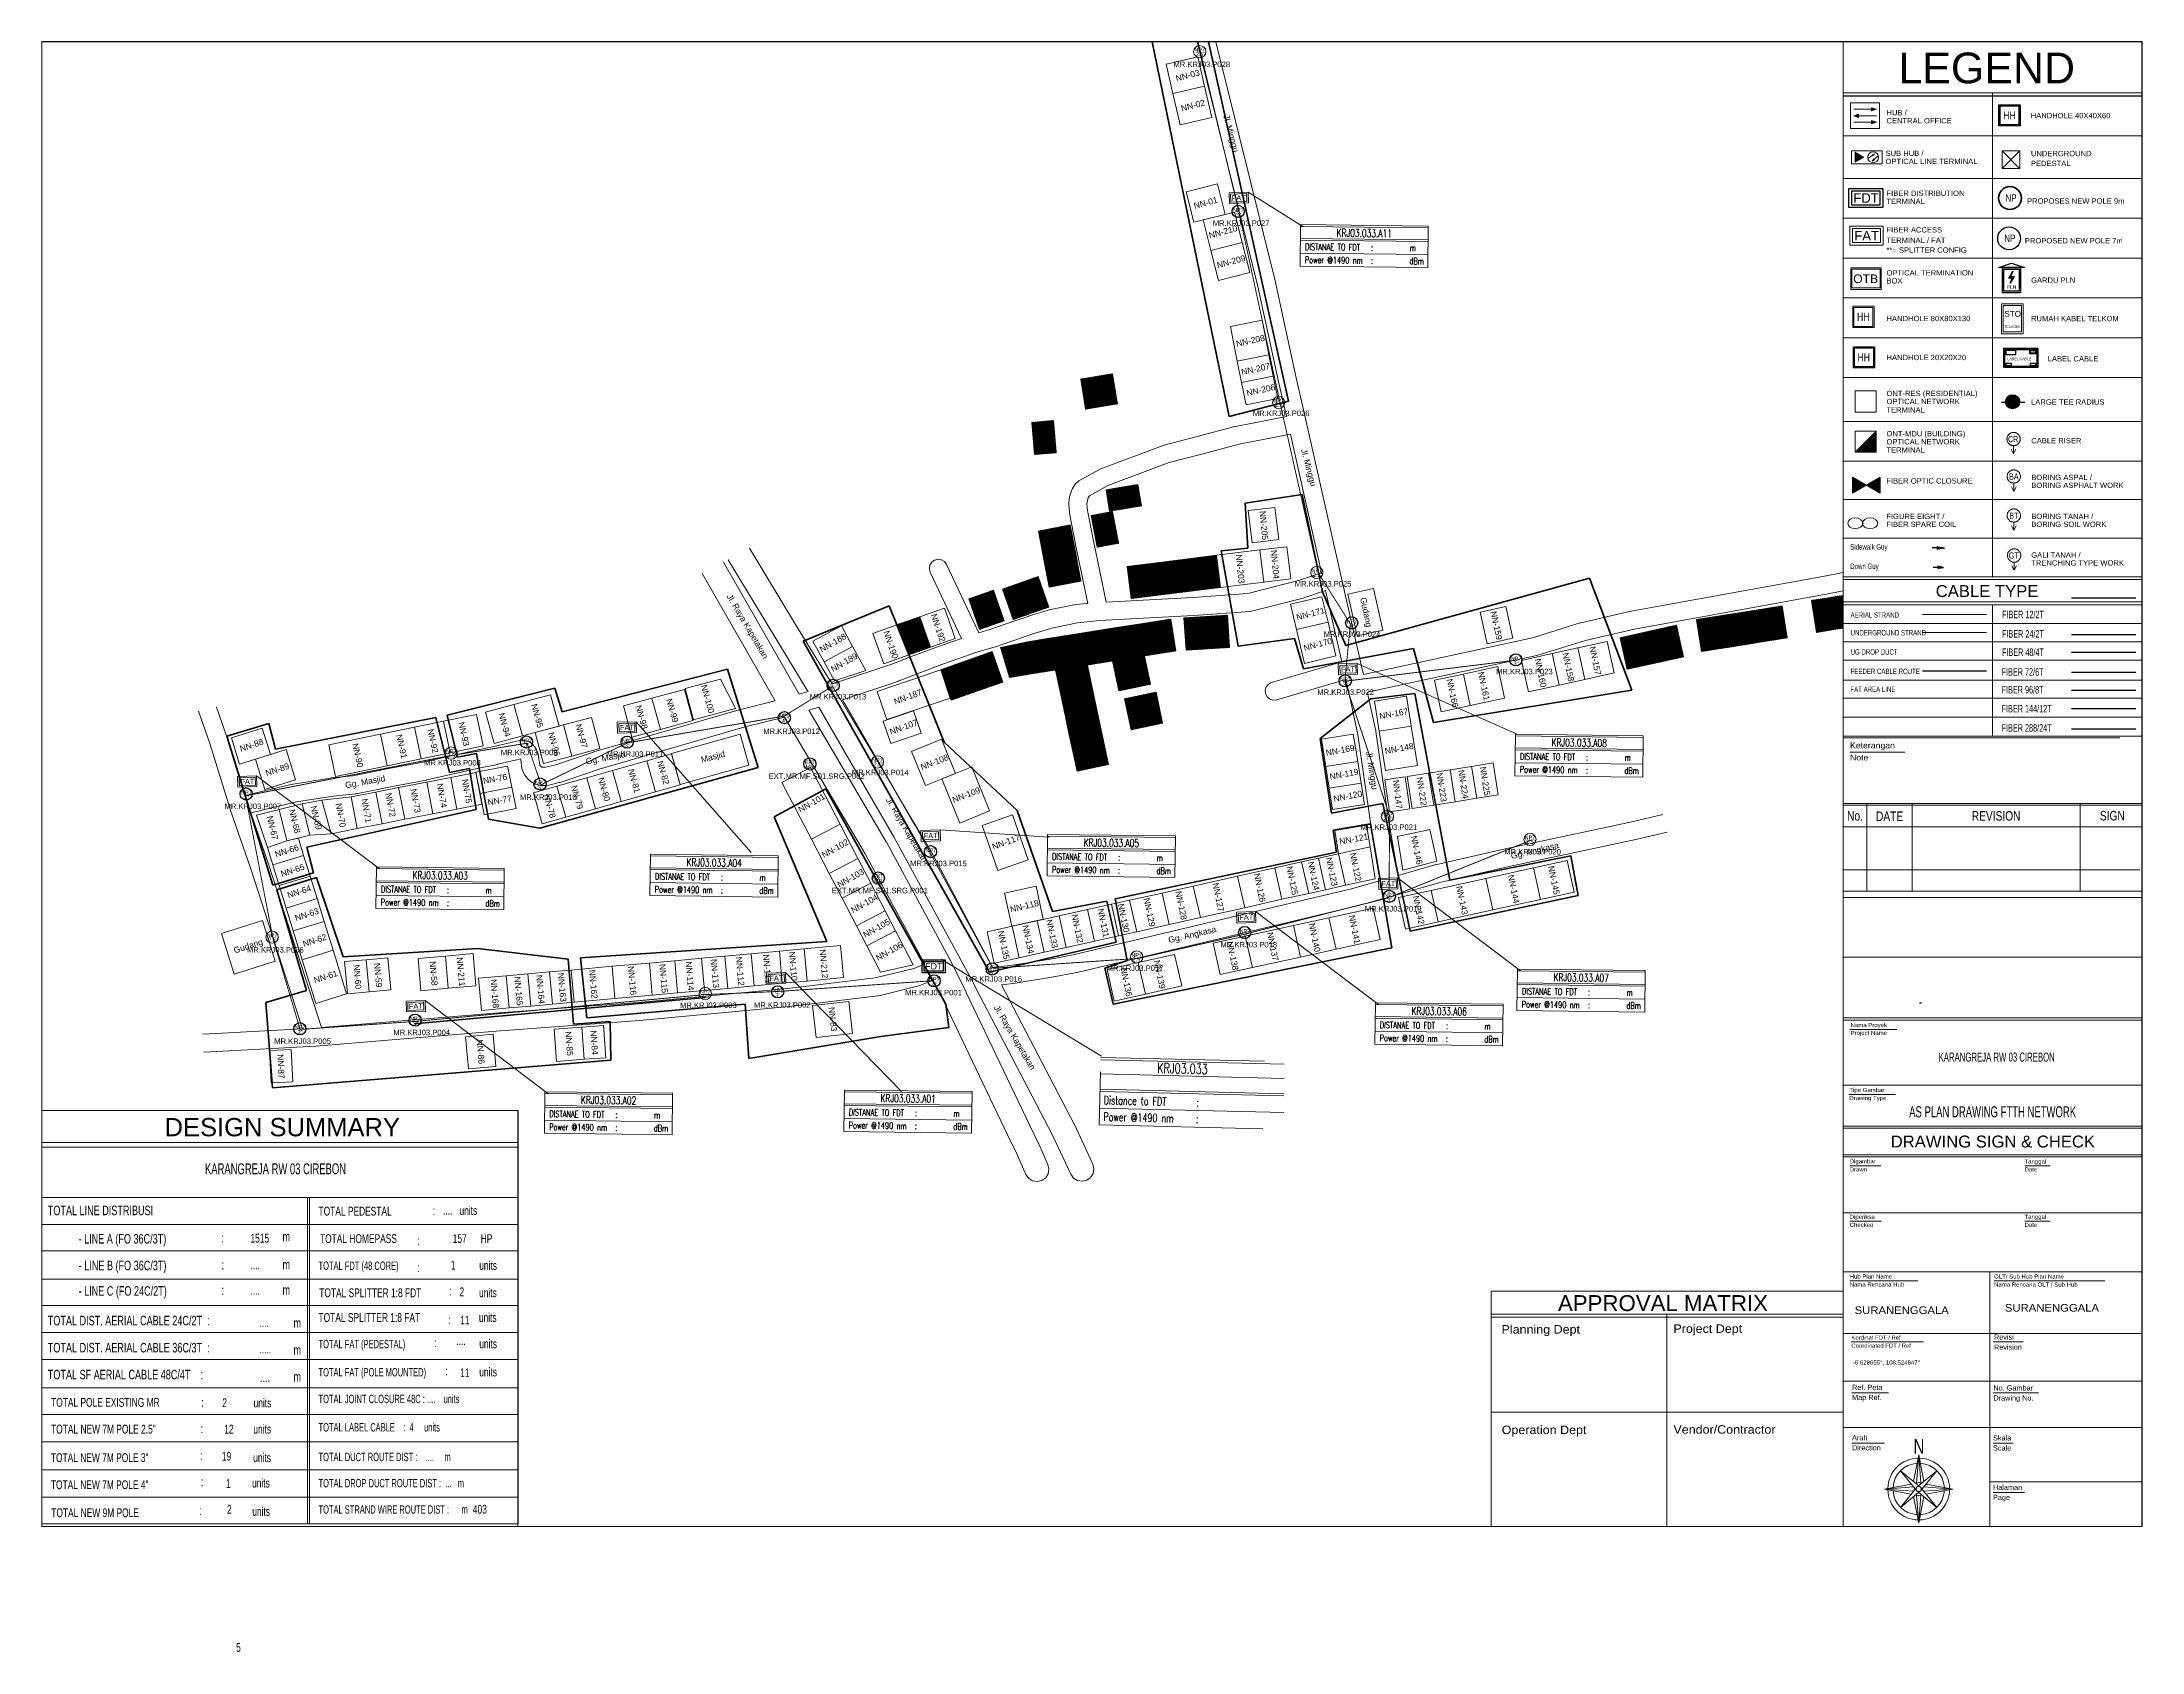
# Paper-space layout 'layout' of a CAD drawing. Header units: inches. Extents: x -0.6 to 10.9, y -0.8 to 8.
# The model-space entities are those that its viewports show. They can reach past a viewport. Long polylines and large blocks are cut down to what shows.
import ezdxf
from ezdxf.enums import TextEntityAlignment as Align

# ---------------------------------------------------------------- set-up
doc = ezdxf.new("R2010")
doc.units = ezdxf.units.IN
doc.header["$MEASUREMENT"] = 0
doc.set_wipeout_variables(frame=1)
doc.linetypes.add('DASHED', pattern=[19.05, 12.7, -6.35])
doc.linetypes.add('PHANTOM2', pattern=[1.25, 0.625, -0.125, 0.125, -0.125, 0.125, -0.125])
for name, color, linetype in [('BA', 255, 'Continuous'), ('BT', 7, 'Continuous'), ('CR', 255, 'Continuous'), ('Ext Pole MR', 7, 'Continuous'), ('FAT CODE', 7, 'Continuous'), ('FIBER OPTIC CLOSURE', 1, 'Continuous'), ('FIBER SPARE COIL', 1, 'Continuous'), ('GT', 7, 'Continuous'), ('HAND HOLE 40x40x60', 5, 'Continuous'), ('HH PIT 20x20x20', 3, 'Continuous'), ('Home Number', 6, 'Continuous'), ('HUB CENTRAL OFFICE', 10, 'Continuous'), ('KAPASITAS HP', 7, 'Continuous'), ('LABEL CABLE', 200, 'Continuous'), ('LARGE TEE RADIUS', 172, 'Continuous'), ('new down guy', 7, 'Continuous'), ("NEW POLE 7m 4'", 3, 'Continuous'), ('NEW POLE 9m(4 inches)', 5, 'Continuous'), ('NEW POLE HC', 4, 'Continuous'), ('new sidewalk guy', 7, 'Continuous'), ('PLN', 250, 'Continuous'), ('PROPOSED NEW POLE 7m', 92, 'Continuous'), ('RUMAH KABEL TELKOM', 172, 'Continuous'), ('UNDERGROUND pedestal', 92, 'Continuous')]:
    doc.layers.add(name, color=color, linetype=linetype)
for name, color, linetype, lineweight in [('Basic Map', 251, 'Continuous', 9), ('CLOSURE', 1, 'Continuous', 0), ('COIL', 1, 'Continuous', 13), ('DESIGN SUMMARY', 7, 'Continuous', 0), ('FAT', 30, 'Continuous', 18), ('FAT AREA', 126, 'PHANTOM2', 35), ('FAT_Info', 5, 'Continuous', 9), ('FDT', 12, 'Continuous', 18), ('FEEDER', 7, 'Continuous', 53), ('FO 12 CORE', 30, 'Continuous', 35), ('FO 144 CORE', 62, 'Continuous', 35), ('FO 288 CORE', 30, 'Continuous', 35), ('FO 36 CORE.', 204, 'Continuous', 35), ('FO 72 CORE', 32, 'Continuous', 35), ('FO 96 CORE', 1, 'Continuous', 35), ('HAND HOLE 80x80x130', 30, 'Continuous', 0), ('HUB', 1, 'Continuous', 13), ("NEW POLE 7m 2.5'", 6, 'Continuous', 50), ('OLT', 7, 'Continuous', 0), ('ONT-MDU', 7, 'Continuous', 13), ('ONT-RES', 7, 'Continuous', 13), ('OTB', 5, 'Continuous', 13), ('POLE ID', 1, 'Continuous', 20), ('PROPOSES NEW POLE 9m', 170, 'Continuous', 0), ('SLING WIRE', 4, 'Continuous', 50), ('STRAND AE', 2, 'Continuous', 0), ('STRAND UG', 172, 'DASHED', 13), ('SUB HUB', 1, 'Continuous', 13), ('TEE RADIUS', 5, 'Continuous', 0), ('TELKOM', 5, 'Continuous', 0), ('TITLE BLOCK', 7, 'Continuous', 0), ('ZTE_FO 24 CORE', 3, 'Continuous', 30)]:
    doc.layers.add(name, color=color, linetype=linetype, lineweight=lineweight)
doc.styles.add('Annotative', font='arial.ttf')
doc.styles.add('MANNO', font='ROMANS', dxfattribs={"height": 1.8})
doc.styles.add('MANTP', font='ROMANS', dxfattribs={"height": 1.4})
doc.styles.add('ROMANS', font='romans.shx', dxfattribs={"width": 1.2})
doc.styles.get("Standard").update_dxf_attribs({"font": 'arial.ttf'})
doc.styles.add('Style-WORKING', font='WORKING.shx')
doc.styles.add('Title Block 3', font='dgn003.shx')
doc.styles.add('Title Block v21 - Default$0$Standard', font='arial.ttf')
doc.styles.add('Title Block v21 - Default$0$Styledgn001', font='dgn001.shx')
doc.styles.add('Title Block v21 - Default$0$Styledgn003', font='dgn003.shx')

psp = doc.layouts.new('layout')

# ---------------------------------------------------------------- texts
at = {"layer": 'DESIGN SUMMARY', "color": 7, "lineweight": 0}
psp.add_text('DESIGN SUMMARY', height=0.0998, rotation=0.0009, dxfattribs=at).set_placement((0.104, 2.128), align=Align.TOP_LEFT)
at = {"layer": 'DESIGN SUMMARY', "color": 7, "linetype": 'Continuous', "lineweight": 0, "style": 'Title Block v21 - Default$0$Styledgn001'}
for s, height, width, p in [('TOTAL LINE DISTRIBUSI', 0.05214, 0.710647, (-0.534, 1.597)), ('TOTAL PEDESTAL', 0.04821, 0.710647, (0.945, 1.595)), (':', 0.0482, 0.710647, (1.569, 1.598)), ('units', 0.0482, 0.710647, (1.715, 1.598)), ('- LINE A (FO 36C/3T)', 0.05214, 0.710647, (-0.366, 1.442)), ('1515', 0.0482, 0.710647, (0.573, 1.447)), ('m', 0.0521, 0.710647, (0.748, 1.454)), ('TOTAL HOMEPASS', 0.04821, 0.710647, (0.953, 1.445)), ('....', 0.0482, 0.710647, (1.625, 1.599)), ('157', 0.0482, 0.710647, (1.678, 1.445)), ('HP', 0.0482, 0.710647, (1.831, 1.445)), (':', 0.0521, 0.710647, (0.414, 1.446)), (':', 0.0482, 0.710647, (1.486, 1.433)), ('- LINE B (FO 36C/3T)', 0.05214, 0.710647, (-0.365, 1.296)), (':', 0.0521, 0.710647, (0.415, 1.3)), ('....', 0.0482, 0.710647, (0.573, 1.302)), ('m', 0.0521, 0.710647, (0.748, 1.301)), ('TOTAL FDT (48 CORE)', 0.04567, 0.65, (0.945, 1.298)), (':', 0.0482, 0.710647, (1.486, 1.286)), ('1', 0.0482, 0.710647, (1.668, 1.3)), ('units', 0.0482, 0.710647, (1.823, 1.298)), ('- LINE C (FO 24C/2T)', 0.05214, 0.710647, (-0.366, 1.157)), (':', 0.0521, 0.710647, (0.415, 1.161)), ('....', 0.0482, 0.710647, (0.573, 1.162)), ('m', 0.0521, 0.710647, (0.748, 1.162)), ('TOTAL SPLITTER 1:8 FDT', 0.04821, 0.710647, (0.949, 1.149)), (':', 0.0482, 0.710647, (1.661, 1.158)), ('2', 0.0482, 0.710647, (1.715, 1.154)), ('units', 0.0482, 0.710647, (1.822, 1.149)), ('TOTAL DIST. AERIAL CABLE 24C/2T  :', 0.05214, 0.710647, (-0.534, 0.995)), ('TOTAL SPLITTER 1:8 FAT ', 0.04821, 0.710647, (0.945, 1.014)), (':', 0.0482, 0.710647, (1.653, 1.002)), ('11', 0.0482, 0.710647, (1.719, 1)), ('units', 0.0482, 0.710647, (1.821, 1.014)), ('....', 0.0482, 0.710647, (0.623, 0.986)), ('m', 0.0521, 0.710647, (0.808, 0.982)), ('TOTAL FAT (PEDESTAL)', 0.04567, 0.65, (0.945, 0.87)), ('units', 0.0482, 0.710647, (1.823, 0.87)), ('TOTAL DIST. AERIAL CABLE 36C/3T  :', 0.05214, 0.710647, (-0.534, 0.847)), ('.....', 0.0482, 0.710647, (0.623, 0.842)), ('m', 0.0521, 0.710647, (0.808, 0.835)), (':', 0.0482, 0.710647, (1.577, 0.876)), ('....', 0.0482, 0.710647, (1.698, 0.888)), ('TOTAL SF AERIAL CABLE 48C/4T    :', 0.05214, 0.710647, (-0.534, 0.7)), ('....', 0.0521, 0.710647, (0.625, 0.685)), ('m', 0.0521, 0.710647, (0.808, 0.688)), ('TOTAL FAT (POLE MOUNTED)', 0.04567, 0.65, (0.945, 0.716)), (':', 0.0482, 0.710647, (1.638, 0.722)), ('11', 0.0482, 0.710647, (1.719, 0.712)), ('units', 0.0482, 0.710647, (1.823, 0.716)), ('TOTAL POLE EXISTING MR  ', 0.04821, 0.710647, (-0.516, 0.55)), (':', 0.0482, 0.710647, (0.305, 0.55)), ('2', 0.0482, 0.710647, (0.419, 0.548)), ('units', 0.0482, 0.710647, (0.59, 0.547)), ('TOTAL JOINT CLOSURE 48C : ....    units', 0.04567, 0.65, (0.945, 0.57)), ('TOTAL LABEL CABLE    :  4     units', 0.04567, 0.65, (0.945, 0.415)), ('TOTAL NEW 7M POLE 2.5"', 0.04821, 0.710647, (-0.516, 0.404)), (':', 0.0482, 0.710647, (0.301, 0.406)), ('12', 0.0482, 0.710647, (0.43, 0.404)), ('units', 0.0482, 0.710647, (0.589, 0.404)), ('TOTAL NEW 7M POLE 3"', 0.04821, 0.710647, (-0.517, 0.248)), (':', 0.0482, 0.710647, (0.3, 0.26)), ('19', 0.0482, 0.710647, (0.417, 0.256)), ('units', 0.0482, 0.710647, (0.588, 0.248)), ('TOTAL DUCT ROUTE DIST :    ....     m', 0.04567, 0.65, (0.945, 0.253)), ('TOTAL NEW 7M POLE 4"', 0.04821, 0.710647, (-0.517, 0.1)), (':', 0.0482, 0.710647, (0.303, 0.116)), ('1', 0.0482, 0.710647, (0.439, 0.107)), ('units', 0.0482, 0.710647, (0.582, 0.109)), ('TOTAL DROP DUCT ROUTE DIST :  ...   m', 0.04567, 0.65, (0.945, 0.11)), ('2', 0.0482, 0.710647, (0.445, -0.034)), ('units', 0.0482, 0.710647, (0.583, -0.046)), ('TOTAL STRAND WIRE ROUTE DIST :      m', 0.04567, 0.65, (0.945, -0.034)), ('403', 0.0482, 0.710647, (1.788, -0.034)), ('TOTAL NEW 9M POLE', 0.04821, 0.710647, (-0.515, -0.053)), (':', 0.0482, 0.710647, (0.295, -0.041)), ('5', 0.0482, 0.710647, (0.495, -0.789))]:
    psp.add_text(s, height=height, dxfattribs=dict(at, width=width)).set_placement(p)
at = {"layer": 'HH PIT 20x20x20', "lineweight": -3, "style": 'Title Block v21 - Default$0$Styledgn003', "width": 0.799081}
psp.add_text('HH', height=0.044, dxfattribs=at).set_placement((9.387, 6.263), align=Align.CENTER)
at = {"layer": 'LABEL CABLE', "attachment_point": 7, "line_spacing_factor": 0.6, "style": 'Title Block v21 - Default$0$Styledgn001'}
for s, insert, char_height in [('\\pxsm1.5;{\\W1.06772;MYREPUBLIC}', (10.298, 6.314), 0.00273), ('\\pxsm1.5;{\\W1.06772;LABEL CABLE}', (10.172, 6.269), 0.01366)]:
    psp.add_mtext(s, dxfattribs=dict(at, insert=insert, char_height=char_height))
at = {"layer": 'TITLE BLOCK', "color": 7, "lineweight": 0, "style": 'Annotative'}
psp.add_text('LEGEND', height=0.168, rotation=0.0005, dxfattribs=at).set_placement((9.576, 7.95), align=Align.TOP_LEFT)
at = {"layer": 'TITLE BLOCK', "color": 7, "linetype": 'Continuous', "lineweight": 0}
for s, height, style, width, p in [('CENTRAL OFFICE', 0.02902, 'Title Block v21 - Default$0$Styledgn001', 1.06772, (9.511, 7.563)), ('HUB /', 0.029, 'Title Block v21 - Default$0$Styledgn001', 1.06772, (9.511, 7.607)), ('SUB HUB /', 0.029, 'Title Block v21 - Default$0$Styledgn001', 1.06772, (9.506, 7.385)), ('OPTICAL LINE TERMINAL', 0.02902, 'Title Block v21 - Default$0$Styledgn001', 1.06772, (9.506, 7.341)), ('UNDERGROUND', 0.02902, 'Title Block v21 - Default$0$Styledgn001', 1.06772, (10.3, 7.384)), ('PEDESTAL', 0.029, 'Title Block v21 - Default$0$Styledgn001', 1.06772, (10.3, 7.33)), ('TERMINAL', 0.029, 'Style-WORKING', 1.06772, (9.511, 7.123)), ('FIBER DISTRIBUTION', 0.02902, 'Style-WORKING', 1.06772, (9.511, 7.167)), ('FIBER ACCESS', 0.02902, 'Title Block v21 - Default$0$Styledgn001', 1.06772, (9.511, 6.967)), ('OPTICAL TERMINATION', 0.02902, 'Title Block v21 - Default$0$Styledgn001', 1.06772, (9.511, 6.732)), ('BOX', 0.029, 'Title Block v21 - Default$0$Styledgn001', 1.06772, (9.511, 6.688)), ('GARDU PLN', 0.029, 'Title Block v21 - Default$0$Styledgn001', 1.06772, (10.301, 6.692)), ('RUMAH KABEL TELKOM', 0.02902, 'Title Block v21 - Default$0$Styledgn001', 1.06772, (10.301, 6.482)), ('ONT-RES (RESIDENTIAL)', 0.02902, 'Title Block v21 - Default$0$Styledgn001', 1.06772, (9.511, 6.073)), ('TERMINAL', 0.029, 'Title Block v21 - Default$0$Styledgn001', 1.06772, (9.511, 5.983)), ('OPTICAL NETWORK', 0.02902, 'Title Block v21 - Default$0$Styledgn001', 1.06772, (9.511, 6.029)), ('LARGE TEE RADIUS', 0.02902, 'Title Block v21 - Default$0$Styledgn001', 1.06772, (10.301, 6.026)), ('ONT-MDU (BUILDING)', 0.02902, 'Title Block v21 - Default$0$Styledgn001', 1.06772, (9.511, 5.853)), ('TERMINAL', 0.029, 'Title Block v21 - Default$0$Styledgn001', 1.06772, (9.511, 5.764)), ('OPTICAL NETWORK', 0.02902, 'Title Block v21 - Default$0$Styledgn001', 1.06772, (9.511, 5.809)), ('CABLE RISER', 0.02902, 'Title Block v21 - Default$0$Styledgn001', 1.06772, (10.302, 5.815)), ('FIBER OPTIC CLOSURE', 0.02902, 'Title Block v21 - Default$0$Styledgn001', 1.06772, (9.51, 5.595)), ('BORING ASPAL /', 0.02902, 'Title Block v21 - Default$0$Styledgn001', 1.06772, (10.302, 5.614)), ('BORING ASPHALT WORK', 0.02902, 'Title Block v21 - Default$0$Styledgn001', 1.06772, (10.302, 5.571)), ('FIGURE EIGHT /', 0.02902, 'Title Block v21 - Default$0$Styledgn001', 1.06772, (9.51, 5.401)), ('BORING TANAH /', 0.02902, 'Title Block v21 - Default$0$Styledgn001', 1.06772, (10.302, 5.401)), ('FIBER SPARE COIL', 0.02902, 'Title Block v21 - Default$0$Styledgn001', 1.06772, (9.51, 5.358)), ('BORING SOIL WORK', 0.02902, 'Title Block v21 - Default$0$Styledgn001', 1.06772, (10.302, 5.358)), ('Sidewalk Guy ', 0.02988, 'Title Block v21 - Default$0$Styledgn001', 0.666054, (9.313, 5.234)), ('TRENCHING TYPE WORK', 0.02902, 'Title Block v21 - Default$0$Styledgn001', 1.06772, (10.302, 5.147)), ('GALI TANAH /', 0.02902, 'Title Block v21 - Default$0$Styledgn001', 1.06772, (10.302, 5.19)), ('Down Guy ', 0.0299, 'Title Block v21 - Default$0$Styledgn001', 0.666054, (9.313, 5.128)), ('AERIAL STRAND', 0.02988, 'Title Block v21 - Default$0$Styledgn001', 0.666054, (9.315, 4.862)), ('FIBER 12/2T', 0.04098, 'Title Block v21 - Default$0$Styledgn001', 0.666073, (10.142, 4.859)), ('UNDERGROUND STRAND', 0.02988, 'Title Block v21 - Default$0$Styledgn001', 0.666054, (9.315, 4.765)), ('FIBER 24/2T', 0.04098, 'Title Block v21 - Default$0$Styledgn001', 0.666073, (10.142, 4.753)), ('UG DROP DUCT', 0.02988, 'Title Block v21 - Default$0$Styledgn001', 0.666054, (9.315, 4.66)), ('FIBER 48/4T', 0.04098, 'Title Block v21 - Default$0$Styledgn001', 0.666073, (10.142, 4.653)), ('FAT AREA LINE', 0.02988, 'Title Block v21 - Default$0$Styledgn001', 0.666054, (9.314, 4.456)), ('FEEDER CABLE ROUTE', 0.02988, 'Title Block v21 - Default$0$Styledgn001', 0.666054, (9.315, 4.554)), ('FIBER 72/6T', 0.04098, 'Title Block v21 - Default$0$Styledgn001', 0.666073, (10.14, 4.545)), ('FIBER 96/8T', 0.04098, 'Title Block v21 - Default$0$Styledgn001', 0.666073, (10.14, 4.448)), ('FIBER 144/12T', 0.04098, 'Title Block v21 - Default$0$Styledgn001', 0.666073, (10.14, 4.344)), ('FIBER 288/24T', 0.04098, 'Title Block v21 - Default$0$Styledgn001', 0.666073, (10.14, 4.239)), ('Keterangan', 0.0321, 'Title Block v21 - Default$0$Styledgn001', 1.102902, (9.312, 4.148)), ('Note', 0.0321, 'Title Block v21 - Default$0$Styledgn001', 1.102902, (9.312, 4.082))]:
    psp.add_text(s, height=height, dxfattribs=dict(at, style=style, width=width)).set_placement(p)
at = {"layer": 'TITLE BLOCK', "style": 'Annotative'}
for s, p in [('CABLE TYPE', (9.78, 5.04)), ('DRAWING SIGN & CHECK', (9.534, 2.032))]:
    psp.add_text(s, height=0.0651, rotation=0.0009, dxfattribs=at).set_placement(p, align=Align.TOP_LEFT)
at = {"layer": 'TITLE BLOCK', "linetype": 'Continuous', "style": 'Title Block v21 - Default$0$Styledgn001'}
for s, height, width, p in [('No.', 0.0521, 0.8, (9.339, 3.779)), ('DATE', 0.0521, 0.8, (9.528, 3.777)), ('REVISION', 0.0521, 0.8, (10.11, 3.779)), ('SIGN', 0.0521, 0.8, (10.745, 3.78)), ('KARANGREJA RW 03 CIREBON', 0.04931, 0.643507, (10.113, 2.461)), ('AS PLAN DRAWING FTTH NETWORK', 0.06037, 0.643507, (10.091, 2.162))]:
    psp.add_text(s, height=height, dxfattribs=dict(at, width=width)).set_placement(p, align=Align.MIDDLE_CENTER)
for s, height, width, p in [('Nama Proyek', 0.02227, 1.102902, (9.315, 2.625)), ('Project Name', 0.02227, 1.102902, (9.315, 2.582)), ('Tipe Gambar', 0.02227, 1.102902, (9.308, 2.27)), ('Drawing Type', 0.02227, 1.102902, (9.308, 2.226)), ('Digambar', 0.0223, 1.102902, (9.31, 1.88)), ('Drawn', 0.0223, 1.102902, (9.31, 1.836)), ('Tanggal', 0.0223, 1.102902, (10.265, 1.879)), ('Date', 0.0223, 1.102902, (10.265, 1.836)), ('Checked', 0.0223, 1.102902, (9.31, 1.533)), ('Diperiksa', 0.0223, 1.102902, (9.31, 1.577)), ('Tanggal', 0.0223, 1.102902, (10.265, 1.577)), ('Date', 0.0223, 1.102902, (10.265, 1.533)), ('Hub Plan Name', 0.02227, 1.102902, (9.31, 1.251)), ('OLT/ Sub Hub Plan Name', 0.02227, 1.102902, (10.099, 1.251)), ('Nama Rencana Hub', 0.02227, 1.102902, (9.31, 1.207)), ('Nama Rencana OLT / Sub Hub', 0.02227, 1.102902, (10.099, 1.207)), ('SURANENGGALA', 0.04183, 1.102902, (9.337, 1.057)), ('SURANENGGALA', 0.04183, 1.102902, (10.158, 1.07)), ('Revisi', 0.0281, 0.974358, (10.098, 0.917)), (' -6.628655°, 108.524847°', 0.02227, 1.102902, (9.319, 0.781)), ('Revision', 0.0281, 0.974358, (10.098, 0.862)), ('Ref. Peta', 0.0281, 0.974358, (9.323, 0.642)), ('Map Ref.', 0.0281, 0.974358, (9.323, 0.587)), ('No. Gambar', 0.0281, 0.974358, (10.095, 0.639)), ('Drawing No.', 0.02811, 0.974358, (10.095, 0.584)), ('Vendor/Contractor', 0.04627, 1.102902, (8.347, 0.403)), ('Arah', 0.0281, 0.974358, (9.323, 0.367)), ('Skala', 0.0281, 0.974358, (10.093, 0.366)), ('Direction', 0.0281, 0.974358, (9.323, 0.312)), ('Scale', 0.0281, 0.974358, (10.093, 0.311)), ('Halaman', 0.0281, 0.974358, (10.093, 0.096)), ('Page', 0.0281, 0.974358, (10.093, 0.041))]:
    psp.add_text(s, height=height, dxfattribs=dict(at, width=width)).set_placement(p)
at = {"layer": 'TITLE BLOCK'}
psp.add_text('APPROVAL MATRIX', height=0.08697, rotation=0.0009, dxfattribs=at).set_placement((7.716, 1.16), align=Align.TOP_LEFT)
at = {"layer": 'TITLE BLOCK', "color": 7, "linetype": 'Continuous', "lineweight": 0, "char_height": 0.02902, "attachment_point": 7, "line_spacing_factor": 0.6, "style": 'Title Block v21 - Default$0$Styledgn001'}
for s, insert in [('\\H1x;\\W1.06772;HANDHOLE 40X40X60', (10.299, 7.591)), ('{\\W1.068;PROPOSES NEW POLE 9m}', (10.279, 7.124)), ('\\H1x;\\W1.06772;TERMINAL / FAT', (9.511, 6.91)), ('\\H1x;\\W1.06772;**= SPLITTER CONFIG', (9.511, 6.856)), ('{\\W1.068;PROPOSED NEW POLE 7m}', (10.267, 6.907)), ('{\\W1.0677;HANDHOLE 80X80X130}', (9.511, 6.482)), ('{\\W1.06772;HANDHOLE 20X20X20}', (9.511, 6.269)), ('{\\W1.06772;LABEL CABLE}', (10.392, 6.262))]:
    psp.add_mtext(s, dxfattribs=dict(at, insert=insert))
at = {"layer": 'TITLE BLOCK', "linetype": 'Continuous', "insert": (0.71, 1.85), "char_height": 0.05991, "width": 2.21312, "attachment_point": 5, "line_spacing_factor": 0.6, "style": 'Title Block v21 - Default$0$Styledgn001'}
psp.add_mtext('{\\W0.6435;KARANGREJA RW 03 CIREBON}', dxfattribs=at)
at = {"layer": 'TITLE BLOCK', "linetype": 'Continuous', "char_height": 0.04627, "attachment_point": 7, "line_spacing_factor": 0.6, "style": 'Title Block v21 - Default$0$Styledgn001'}
for s, insert in [('\\H1x;\\W1.1029;Planning Dept', (7.408, 0.936)), ('\\H1x;\\W1.1029;Project Dept', (8.347, 0.94)), ('\\H1x;\\W1.1029;Operation Dept', (7.409, 0.387))]:
    psp.add_mtext(s, dxfattribs=dict(at, insert=insert))

msp = doc.modelspace()

# ---------------------------------------------------------------- texts
at = {"color": 0, "linetype": 'ByBlock', "lineweight": -2, "style": 'Title Block 3', "width": 0.799091}
for s, p in [('EXT', (3837.85, 382.14)), ('MR', (3837.85, 380.56))]:
    msp.add_text(s, height=1.34, dxfattribs=at).set_placement(p, align=Align.MIDDLE_CENTER)
at = {"layer": 'Basic Map', "char_height": 2, "attachment_point": 7}
for s, insert, rotation in [('Jl. Minggu', (3973.81, 595.56), 285.04027), ('NN-198', (3929.12, 502.84), 9.43107), ('NN-197', (3913.68, 493.79), 276.79933), ('Jl. Minggu', (3999.43, 485.18), 285.04027), ('NN-199', (3937.25, 467.7), 10.44618), ('NN-200', (3933.19, 463.33), 282.59212), ('NN-196', (3915.07, 453.17), 11.88763), ('NN-195', (3917.06, 443.9), 11.88763), ('NN-201', (3949.43, 446.93), 275.54051), ('NN-202', (3964.13, 448.89), 275.54051), ('Jl. Raya Kapetakan', (3809.77, 436.6), 300.51235), ('NN-194', (3906.74, 440.28), 288.675), ('NN-192', (3877.75, 430.71), 288.675), ('NN-193', (3893.78, 436.51), 288.675), ('Gudang', (4019.02, 436.16), 281.71585), ('NN-153', (4140.26, 430.26), 279.03479), ('NN-152', (4147.49, 431.26), 279.03479), ('NN-151', (4154.6, 432.3), 279.03479), ('NN-150', (4171.38, 435.36), 279.03479), ('NN-149', (4178.37, 436.44), 279.03479), ('NN-191', (3869.97, 427.77), 288.675), ('NN-182', (3920.78, 423.04), 278.34581), ('NN-181', (3928.58, 424.19), 278.34581), ('NN-175', (3935.82, 425.46), 278.34581), ('NN-174', (3942.72, 426.64), 278.34581), ('NN-173', (3950.96, 427.79), 278.34581), ('NN-172', (3967.8, 429.65), 273.19749), ('NN-156', (4109.72, 423.43), 281.38639), ('NN-155', (4118.93, 425.72), 281.38639), ('NN-154', (4133.72, 428.93), 279.03479), ('NN-185', (3893.34, 416.25), 288.83699), ('NN-184', (3905.02, 420.4), 278.34581), ('NN-183', (3913.12, 421.77), 278.34581), ('NN-186', (3884.86, 413.4), 288.83699), ('NN-180', (3921.33, 405.74), 12.52034), ('NN-176', (3940.09, 409.06), 12.52034), ('NN-179', (3923.58, 394.75), 12.52034), ('NN-177', (3943.96, 396.91), 12.52034), ('Gg. Masjid', (3764.15, 380.76), 10.40484), ('NN-178', (3925.96, 383.73), 12.52034), ('Jl. Minggu', (4020.94, 385.39), 278.74528), ('Gg. Masjid', (3684.72, 372.87), 10.40484), ('Jl. Raya Kapetakan', (3862.36, 369.35), 300.51235), ('Gg. Angkasa', (4069.81, 349.5), 13.29409), ('Gg. Angkasa', (3956.66, 321.73), 13.29409), ('Gudang', (3648.12, 318.31), 17.97301), ('Jl. Raya Kapetakan', (3898.02, 300.74), 300.51235)]:
    msp.add_mtext(s, dxfattribs=dict(at, insert=insert, rotation=rotation))
at = {"layer": 'Home Number', "char_height": 2, "attachment_point": 7}
for s, insert, rotation in [('NN-03', (3959, 606.96), 14.80503), ('NN-02', (3960.75, 597.04), 14.80503), ('NN-01', (3964.95, 564.85), 15.25659), ('NN-210', (3969.96, 555.09), 15.25659), ('NN-209', (3972.63, 545.22), 15.25659), ('NN-208', (3978.88, 519.3), 12.30253), ('NN-207', (3980.6, 509.96), 12.30253), ('NN-206', (3982.32, 503.02), 12.30253), ('NN-205', (3986.32, 465), 275.54051), ('NN-204', (3990.05, 452.1), 275.54051), ('NN-203', (3978.52, 450.62), 275.54051), ('NN-171', (3998.81, 428.97), 14.66634), ('NN-159', (4062.65, 431.76), 281.71585), ('NN-188', (3841.79, 418.28), 29.70001), ('NN-190', (3862.11, 425.15), 288.675), ('NN-170', (4001.24, 418.82), 14.66634), ('NN-189', (3845.5, 411.77), 29.70001), ('NN-160', (4077.29, 416.08), 281.71585), ('NN-158', (4086.42, 418.03), 281.71585), ('NN-157', (4095.3, 420.11), 281.71585), ('NN-166', (4048.12, 409.41), 281.96977), ('NN-161', (4058.5, 411.74), 281.96977), ('NN-99', (3790.33, 402.78), 285.95062), ('NN-100', (3801.78, 407.33), 285.95062), ('NN-187', (3866.06, 401.09), 20.03386), ('NN-94', (3734.98, 398.06), 285.44996), ('NN-95', (3745.77, 401.06), 285.44996), ('NN-98', (3780.21, 400.57), 285.95062), ('NN-107', (3864.65, 391.12), 20.03386), ('NN-167', (4026.16, 396.22), 10.48436), ('NN-88', (3649.93, 385.49), 18.18846), ('NN-91', (3701.18, 391.03), 282.47605), ('NN-92', (3711.5, 392.83), 282.47605), ('NN-93', (3721.72, 395.13), 282.47605), ('NN-96', (3751.32, 391.68), 285.44996), ('NN-97', (3760.41, 394.35), 285.44996), ('NN-148', (4027.96, 384.74), 10.48436), ('NN-89', (3658.44, 377.45), 18.18846), ('NN-90', (3686.68, 388.08), 282.47605), ('NN-82', (3787.36, 382.24), 285.86265), ('Masjid', (3802.35, 381.33), 14.92135), ('NN-108', (3874.91, 379.42), 21.18614), ('NN-169', (4008.46, 384.15), 10.48436), ('NN-74', (3714.62, 374.86), 280.38707), ('NN-75', (3722.83, 376.3), 280.38707), ('NN-76', (3730.08, 374.92), 10.04932), ('NN-80', (3767.81, 376.74), 285.86265), ('NN-81', (3777.74, 379.54), 285.86265), ('NN-119', (4009.74, 376.26), 10.48436), ('NN-147', (4030.39, 376.09), 277.40459), ('NN-222', (4038.23, 377.05), 279.03479), ('NN-223', (4044.77, 378.39), 279.03479), ('NN-224', (4051.99, 379.39), 279.03479), ('NN-225', (4059.11, 380.43), 279.03479), ('NN-69', (3672.87, 367.41), 283.50556), ('NN-70', (3681.17, 368.33), 280.38707), ('NN-71', (3689.73, 369.86), 280.38707), ('NN-72', (3697.67, 371.74), 280.38707), ('NN-73', (3705.93, 373.12), 280.38707), ('NN-77', (3731.58, 367.81), 10.04932), ('NN-78', (3749.85, 371.16), 285.86265), ('NN-79', (3758.89, 374.11), 285.86265), ('NN-101', (3834.74, 365.36), 29.34005), ('NN-109', (3885.38, 368.59), 21.18614), ('NN-120', (4010.97, 369), 10.48436), ('NN-67', (3658.42, 364.08), 283.50556), ('NN-68', (3665.79, 366.24), 283.50556), ('NN-66', (3661.57, 350.61), 17.97301), ('NN-102', (3842.5, 350.38), 29.34005), ('NN-117', (3898.51, 353.12), 20.26535), ('NN-121', (4012.94, 354.86), 10.48436), ('NN-146', (4036.33, 357.55), 281.6718), ('NN-65', (3663.47, 344.16), 17.97301), ('NN-103', (3847.64, 340.56), 29.34005), ('NN-125', (3995.21, 347.47), 281.6718), ('NN-124', (4002.32, 349.05), 281.6718), ('NN-123', (4008.29, 350.43), 281.6718), ('NN-122', (4016.21, 351.97), 281.6718), ('NN-145', (4081.63, 347.64), 281.6718), ('NN-64', (3665.65, 337.11), 17.97301), ('NN-127', (3970.82, 342.01), 281.6718), ('NN-126', (3984.5, 345.15), 281.6718), ('NN-143', (4051.31, 340.98), 281.6718), ('NN-144', (4068.37, 344.69), 281.6718), ('NN-63', (3668.18, 329.57), 17.97301), ('NN-104', (3852.16, 332.13), 29.34005), ('NN-118', (3904.27, 332.45), 13.29409), ('NN-131', (3932.83, 333.52), 281.6718), ('NN-130', (3939.53, 335.13), 281.6718), ('NN-129', (3948.04, 337.01), 281.6718), ('NN-128', (3958.54, 339.28), 281.6718), ('NN-142', (4037.01, 337.78), 281.6718), ('NN-105', (3856.17, 324), 29.34005), ('NN-135', (3899.93, 326.21), 281.6718), ('NN-134', (3908.01, 328.06), 281.6718), ('NN-133', (3915.9, 329.9), 281.6718), ('NN-132', (3924.25, 331.63), 281.6718), ('NN-140', (4002.61, 328.67), 281.6718), ('NN-141', (4015.85, 331.36), 281.6718), ('NN-62', (3670.78, 321.01), 17.97301), ('NN-110', (3830.9, 319.41), 275.07723), ('NN-212', (3841.05, 320.19), 275.07723), ('NN-106', (3860.4, 316.36), 29.34005), ('NN-138', (3975.56, 322.62), 281.6718), ('NN-137', (3988.8, 325.7), 281.6718), ('NN-61', (3674.39, 309.03), 17.97301), ('NN-60', (3687.07, 315.09), 275.07723), ('NN-59', (3693.87, 315.69), 275.07723), ('NN-58', (3712.2, 316.25), 275.07723), ('NN-211', (3721.2, 317.55), 275.07723), ('NN-163', (3754.59, 312.42), 275.07723), ('NN-162', (3764.9, 313.42), 275.07723), ('NN-116', (3777.73, 314.66), 275.07723), ('NN-115', (3788.1, 315.35), 275.07723), ('NN-114', (3796.79, 316.19), 275.07723), ('NN-113', (3805.07, 316.99), 275.07723), ('NN-112', (3813.39, 317.72), 275.07723), ('NN-111', (3822.35, 318.52), 275.07723), ('NN-136', (3940.42, 313.95), 281.6718), ('NN-139', (3951.41, 316.46), 281.6718), ('NN-168', (3732.33, 310.33), 275.07723), ('NN-165', (3740.2, 311.21), 275.07723), ('NN-164', (3747.47, 311.75), 275.07723), ('NN-83', (3844.01, 301.09), 276.31274), ('NN-85', (3757.06, 293.08), 274.10893), ('NN-84', (3765.33, 293.41), 274.10893), ('NN-87', (3661.95, 285.58), 272.7742), ('NN-86', (3727.73, 290.36), 275.07723)]:
    msp.add_mtext(s, dxfattribs=dict(at, insert=insert, rotation=rotation))
at = {"layer": 'NEW POLE 9m(4 inches)', "linetype": 'ByBlock', "lineweight": -2, "style": 'Title Block 3', "width": 0.799091}
for s, p in [('NP9', (3829.42, 397.43)), ('4"', (3829.42, 395.85))]:
    msp.add_text(s, height=1.34, dxfattribs=at).set_placement(p, align=Align.MIDDLE_CENTER)
at = {"layer": 'POLE ID', "color": 6, "char_height": 1.8, "attachment_point": 7}
for s, insert in [('MR.KRJ03.P028', (3957.94, 611.71)), ('MR.KRJ03.P026', (3984.17, 496.42)), ('MR.KRJ03.P025', (3998.02, 440.1)), ('MR.KRJ03.P014', (3851.73, 377.77)), ('MR.KRJ03.P021', (4019.72, 359.7)), ('MR.KRJ03.P006', (3651.94, 319.18)), ('MR.KRJ03.P017', (3935.9, 313.12)), ('MR.KRJ03.P003', (3794.95, 300.87))]:
    msp.add_mtext(s, dxfattribs=dict(at, insert=insert))
at = {"layer": 'POLE ID', "color": 4, "char_height": 1.8, "attachment_point": 7}
for s, insert in [('MR.KRJ03.P027', (3970.94, 559.24)), ('MR.KRJ03.P024', (4007.57, 423.47)), ('MR.KRJ03.P023', (4064.47, 411.11)), ('MR.KRJ03.P022', (4005.44, 404.32)), ('MR.KRJ03.P008', (3710.45, 380.98)), ('MR.KRJ03.P009', (3735.79, 384.39)), ('MR.KRJ03.P011', (3770.71, 383.9)), ('MR.KRJ03.P007', (3644.52, 366.6)), ('MR.KRJ03.P010', (3742.09, 369.61)), ('MR.KRJ03.P015', (3870.97, 347.72)), ('MR.KRJ03.P020', (4067.21, 351.58)), ('MR.KRJ03.P019', (4021.17, 332.73)), ('MR.KRJ03.P018', (3973.46, 320.89)), ('MR.KRJ03.P016', (3889.21, 309.54)), ('MR.KRJ03.P002', (3819.38, 300.94)), ('MR.KRJ03.P004', (3700.29, 291.87)), ('MR.KRJ03.P005', (3660.93, 289))]:
    msp.add_mtext(s, dxfattribs=dict(at, insert=insert))
at = {"layer": 'POLE ID', "color": 5, "char_height": 1.8, "attachment_point": 7}
for s, insert in [('MR.KRJ03.P013', (3837.79, 402.8)), ('MR.KRJ03.P012', (3822.46, 391.39))]:
    msp.add_mtext(s, dxfattribs=dict(at, insert=insert))
at = {"layer": 'POLE ID', "color": 1, "insert": (3824.24, 376.56), "char_height": 1.8, "attachment_point": 7}
msp.add_mtext('EXT.MR.MF.S01.SRG.P002', dxfattribs=at)
at = {"layer": 'POLE ID', "insert": (3845.11, 338.78), "char_height": 1.8, "attachment_point": 7}
msp.add_mtext('EXT.MR.MF.S01.SRG.P001', dxfattribs=at)
at = {"layer": 'POLE ID', "color": 3, "insert": (3869.33, 305.06), "char_height": 1.8, "attachment_point": 7}
msp.add_mtext('MR.KRJ03.P001', dxfattribs=at)

# ---------------------------------------------------------------- blocks, each defined once
blk = doc.blocks.new('Title Block v21 - Default$0$AnonymousCell4')
at = {"layer": 'TITLE BLOCK', "color": 3, "linetype": 'Continuous', "lineweight": 0}
for p, q in [((5.5, 5.5), (-5.5, -5.5)), ((5.4, -5.5), (-5.5, 5.5))]:
    blk.add_line(p, q, dxfattribs=at)
at = {"layer": 'TITLE BLOCK', "color": 3, "linetype": 'Continuous', "lineweight": 0, "flags": 128}
blk.add_lwpolyline([(-5.5, 5.5), (5.5, 5.5), (5.5, -5.5), (-5.5, -5.5), (-5.5, 5.5)], dxfattribs=at)
at = {"layer": 'TITLE BLOCK', "color": 3, "linetype": 'Continuous', "lineweight": 0}
for p in [(-5.5, 0), (-0.1, 5.5), (5.5, 0.1), (-0.1, -5.4)]:
    blk.add_point(p, dxfattribs=at)
blk = doc.blocks.new('Title Block v21 - Default$0$AnonymousCell6')
at = {"layer": 'TITLE BLOCK', "linetype": 'Continuous', "style": 'Title Block v21 - Default$0$Styledgn001', "width": 0.974358}
for s, p in [('Kordinat FDT / Ref', (-22.8, 1.2)), ('Coordinated FDT / Ref', (-22.8, -3.8))]:
    blk.add_text(s, height=2.591, dxfattribs=at).set_placement(p)
blk = doc.blocks.new('Title Block v21 - Default$0$AnonymousCell9')
at = {"layer": 'OLT', "color": 1, "linetype": 'Continuous', "lineweight": 0}
for p, q in [((-2.2, -2.5), (-2.2, 2.5)), ((-2, -2.3), (-2, 2.4)), ((-1.8, -2.2), (-1.8, 2.3)), ((-1.6, -2.1), (-1.6, 2.2)), ((-1.4, -2), (-1.4, 2)), ((-1.2, -1.9), (-1.2, 1.9)), ((-0.9, -1.7), (-0.9, 1.8)), ((-0.7, -1.6), (-0.7, 1.6)), ((-0.5, -1.5), (-0.5, 1.5)), ((-0.3, -1.3), (-0.3, 1.4)), ((0, -1.2), (0, 1.2)), ((0.2, -1.1), (0.2, 1.1)), ((0.5, -0.9), (0.5, 1)), ((0.7, -0.8), (0.7, 0.8)), ((1, -0.6), (1, 0.7)), ((1.2, -0.5), (1.2, 0.6)), ((1.4, -0.4), (1.4, 0.4)), ((1.6, -0.3), (1.6, 0.3)), ((1.8, -0.1), (1.8, 0.2))]:
    blk.add_line(p, q, dxfattribs=at)
at = {"layer": 'OLT', "color": 1, "linetype": 'Continuous', "lineweight": 0, "flags": 128}
for points in [[(-2.7, -3.1), (-2.7, 3.1), (2.7, 0), (-2.7, -3.1)], [(-2.4, -2.6), (-2.4, 2.6), (2.1, 0), (-2.4, -2.6)], [(-2.4, -2.6), (-2.4, 2.6), (2.1, 0), (-2.4, -2.6)]]:
    blk.add_lwpolyline(points, dxfattribs=at)
blk = doc.blocks.new('Title Block v21 - Default$0$AnonymousCell10')
at = {"layer": 'OLT', "color": 1, "linetype": 'Continuous', "lineweight": 0, "flags": 128}
for points in [[(-2.8, -0.6), (0.8, 2.2), (-0.5, 0.8), (-0.4, 1.3), (-0.9, 1.3), (0.8, 2.2)], [(2.9, 0.6), (-0.6, -2.4), (0.6, -1), (0.5, -1.5), (1, -1.5), (-0.6, -2.4)]]:
    blk.add_lwpolyline(points, dxfattribs=at)
at = {"layer": 'OLT', "color": 1, "linetype": 'Continuous', "lineweight": 0}
blk.add_ellipse((0, 0), major_axis=(-3.39, 0), ratio=0.99325, dxfattribs=at)
blk = doc.blocks.new('Title Block v21 - Default$0$AnonymousCell8')
at = {"layer": 'OLT', "color": 7, "linetype": 'Continuous', "lineweight": 0, "flags": 128}
blk.add_lwpolyline([(9.5, -4), (-9.5, -4), (-9.5, 4), (9.5, 4), (9.5, -4)], dxfattribs=at)
at = {"color": 7, "linetype": 'Continuous', "lineweight": 0}
for name, p in [('Title Block v21 - Default$0$AnonymousCell9', (-4.5, 0)), ('Title Block v21 - Default$0$AnonymousCell10', (4, 0))]:
    blk.add_blockref(name, p, dxfattribs=at)
blk = doc.blocks.new('Title Block v21 - Default$0$AnonymousCell11')
at = {"layer": 'HUB'}
for p, q in [((-7, 4), (4, 4)), ((-4.1, 1), (-7, 0)), ((-7, 0), (-4.1, -1)), ((-6.8, -0.1), (-6.8, 0.1)), ((-6.7, -0.1), (-6.7, 0.1)), ((-6.6, -0.1), (-6.6, 0.1)), ((-6.5, -0.2), (-6.5, 0.2)), ((-6.4, -0.2), (-6.4, 0.2)), ((-6.3, -0.2), (-6.3, 0.2)), ((-6.2, -0.3), (-6.2, 0.3)), ((-6.1, -0.3), (-6.1, 0.3)), ((-6, -0.3), (-6, 0.3)), ((-5.9, -0.4), (-5.9, 0.4)), ((-5.8, -0.4), (-5.8, 0.4)), ((-5.7, -0.4), (-5.7, 0.4)), ((-5.6, -0.5), (-5.6, 0.5)), ((-5.5, -0.5), (-5.5, 0.5)), ((-5.4, -0.5), (-5.4, 0.5)), ((-5.3, -0.6), (-5.3, 0.6)), ((-5.2, -0.6), (-5.2, 0.6)), ((-5.1, -0.6), (-5.1, 0.6)), ((-5, -0.7), (-5, 0.7)), ((-4.9, -0.7), (-4.9, 0.7)), ((-4.8, -0.7), (-4.8, 0.7)), ((-4.7, -0.8), (-4.7, 0.8)), ((-4.6, -0.8), (-4.6, 0.8)), ((-4.5, -0.8), (-4.5, 0.8)), ((-4.4, -0.9), (-4.4, 0.9)), ((-4.3, -0.9), (-4.3, 0.9)), ((-4.2, -0.9), (-4.2, 0.9)), ((-4.1, -1), (-4.1, 1)), ((-4.1, 0), (7.1, 0)), ((4, 5), (4, 3)), ((4, 5), (7.1, 4)), ((4, 3), (7.1, 4)), ((4.1, 3), (4.1, 5)), ((4.2, 3.1), (4.2, 4.9)), ((4.3, 3.1), (4.3, 4.9)), ((4.4, 3.1), (4.4, 4.9)), ((4.5, 3.2), (4.5, 4.8)), ((4.6, 3.2), (4.6, 4.8)), ((4.7, 3.2), (4.7, 4.8)), ((4.8, 3.3), (4.8, 4.7)), ((4.9, 3.3), (4.9, 4.7)), ((5, 3.3), (5, 4.7)), ((5.1, 3.3), (5.1, 4.6)), ((5.2, 3.4), (5.2, 4.6)), ((5.3, 3.4), (5.3, 4.6)), ((5.4, 3.4), (5.4, 4.5)), ((5.5, 3.5), (5.5, 4.5)), ((5.6, 3.5), (5.6, 4.5)), ((5.7, 3.5), (5.7, 4.4)), ((5.8, 3.6), (5.8, 4.4)), ((5.9, 3.6), (5.9, 4.4)), ((6, 3.6), (6, 4.3)), ((6.1, 3.7), (6.1, 4.3)), ((6.2, 3.7), (6.2, 4.3)), ((6.3, 3.7), (6.3, 4.2)), ((6.4, 3.8), (6.4, 4.2)), ((6.5, 3.8), (6.5, 4.2)), ((6.6, 3.8), (6.6, 4.1)), ((6.7, 3.9), (6.7, 4.1)), ((6.8, 3.9), (6.8, 4.1)), ((6.9, 3.9), (6.9, 4)), ((-7, -4), (4, -4)), ((4, -3), (4, -5)), ((4, -3), (7.1, -4)), ((7.1, -4), (4, -5)), ((4.1, -5), (4.1, -3)), ((4.2, -4.9), (4.2, -3)), ((4.3, -4.9), (4.3, -3.1)), ((4.4, -4.9), (4.4, -3.1)), ((4.5, -4.8), (4.5, -3.1)), ((4.6, -4.8), (4.6, -3.2)), ((4.7, -4.8), (4.7, -3.2)), ((4.8, -4.7), (4.8, -3.2)), ((4.9, -4.7), (4.9, -3.3)), ((5, -4.7), (5, -3.3)), ((5.1, -4.6), (5.1, -3.3)), ((5.2, -4.6), (5.2, -3.4)), ((5.3, -4.6), (5.3, -3.4)), ((5.4, -4.5), (5.4, -3.4)), ((5.5, -4.5), (5.5, -3.5)), ((5.6, -4.5), (5.6, -3.5)), ((5.7, -4.4), (5.7, -3.5)), ((5.8, -4.4), (5.8, -3.6)), ((5.9, -4.4), (5.9, -3.6)), ((6, -4.3), (6, -3.6)), ((6.1, -4.3), (6.1, -3.7)), ((6.2, -4.3), (6.2, -3.7)), ((6.3, -4.2), (6.3, -3.7)), ((6.4, -4.2), (6.4, -3.8)), ((6.5, -4.2), (6.5, -3.8)), ((6.6, -4.2), (6.6, -3.8)), ((6.7, -4.1), (6.7, -3.9)), ((6.8, -4.1), (6.8, -3.9))]:
    blk.add_line(p, q, dxfattribs=at)
at = {"layer": 'HUB', "flags": 128}
blk.add_lwpolyline([(-9, 8), (9, 8), (9, -8), (-9, -8), (-9, 8)], dxfattribs=at)
blk = doc.blocks.new('Title Block v21 - Default$0$AnonymousCell12')
at = {"layer": 'TITLE BLOCK', "flags": 128}
for points in [[(-3.2, -2.6), (0, 14), (3.2, -2.6)], [(-1.3, -3.4), (0, 14), (1.3, -3.4)], [(-1.1, -8.4), (-11.4, 4), (1.1, -6.1)], [(-1.2, -6.1), (11.3, 4.1), (1.1, -8.4)], [(-4.7, -4.1), (-21.2, -7.3), (-4.7, -10.4)], [(-3.2, -5.9), (-21.2, -7.2), (-3.2, -8.6)], [(-1.2, -6.1), (-11.3, -18.6), (1.1, -8.4)], [(3.2, -11.9), (0, -28.5), (-3.2, -11.9)], [(0, -3.2), (-2, -3.6)], [(-2, -10.9), (0, -11.3)], [(1.3, -11.1), (0, -28.5), (-1.3, -11.1)], [(-1.1, -8.4), (11.3, -18.6), (1.1, -6.1)], [(0, -3.2), (2, -3.6)], [(2, -10.9), (0, -11.3)], [(3.2, -5.9), (21.2, -7.3), (3.2, -8.6)], [(4.7, -4.1), (21.2, -7.3), (4.6, -10.4)]]:
    blk.add_lwpolyline(points, dxfattribs=at)
at = {"layer": 'TITLE BLOCK'}
blk.add_circle((0, -7.2), 1.61, dxfattribs=at)
for radius, start, end in [(19.2, 91.1501, 178.8674), (16, 93.6044, 176.4133), (19.2, 1.1326, 88.8492), (16, 3.5867, 86.3933), (19.2, 181.1759, 268.8417), (16, 183.6304, 266.3873), (19.2, 271.1583, 358.8241), (16, 273.6127, 356.3696)]:
    blk.add_arc((0, -7.2), radius, start, end, dxfattribs=at)
at = {"layer": 'TITLE BLOCK', "style": 'Title Block v21 - Default$0$Standard', "width": 0.742081}
blk.add_text('N', height=9.14, rotation=0.0009, dxfattribs=at).set_placement((-3.3, 23.9), align=Align.TOP_LEFT)
blk = doc.blocks.new('Title Block v21 - Default$0$AnonymousCell14')
at = {"layer": 'TELKOM', "flags": 128}
for points in [[(-6.7, 9.4), (6.7, 9.4), (6.7, -9.4), (-6.7, -9.4), (-6.7, 9.4)], [(-5.7, 8.3), (5.6, 8.3), (5.6, -8.1), (-5.7, -8.1), (-5.7, 8.3)]]:
    blk.add_lwpolyline(points, dxfattribs=at)
at = {"layer": 'TELKOM'}
blk.add_text('STO', height=3.6, rotation=359.8649, dxfattribs=at).set_placement((-5, 4.9), align=Align.TOP_LEFT)
at = {"layer": 'TELKOM', "linetype": 'Continuous', "style": 'Title Block v21 - Default$0$Styledgn001', "width": 1.06772}
blk.add_text('TELKOM', height=1.62, dxfattribs=at).set_placement((-5.1, -5.7))
blk = doc.blocks.new('Title Block v21 - Default$0$AnonymousCell15')
at = {"layer": 'COIL'}
for centre in [(-5, 0), (5, 0)]:
    blk.add_ellipse(centre, major_axis=(5.04, 0), ratio=0.714286, dxfattribs=at)
blk = doc.blocks.new('Title Block v21 - Default$0$AnonymousCell16')
at = {"layer": 'OTB', "flags": 128}
for points in [[(9.5, 6.7), (9.5, -6.7), (-9.5, -6.7), (-9.5, 6.7), (9.5, 6.7)], [(8.9, 5.9), (8.9, -5.8), (-8.8, -5.8), (-8.8, 5.9), (8.9, 5.9)]]:
    blk.add_lwpolyline(points, dxfattribs=at)
at = {"layer": 'OTB'}
blk.add_text('OTB', height=5.39, rotation=359.7767, dxfattribs=at).set_placement((-7.9, 2.6), align=Align.TOP_LEFT)
blk = doc.blocks.new('Title Block v21 - Default$0$AnonymousCell17')
at = {"layer": 'CLOSURE'}
for p, q in [((-8.4, 4.4), (-8.4, -4.3)), ((-8.3, 4.3), (-8.3, -4.2)), ((-8.2, 4.3), (-8.2, -4.2)), ((-8.1, 4.2), (-8.1, -4.1)), ((-8, 4.1), (-8, -4.1)), ((-7.9, 4.1), (-7.9, -4)), ((-7.8, 4), (-7.8, -3.9)), ((-7.7, 4), (-7.7, -3.9)), ((-7.6, 3.9), (-7.6, -3.8)), ((-7.5, 3.9), (-7.5, -3.8)), ((-7.4, 3.8), (-7.4, -3.7)), ((-7.3, 3.7), (-7.3, -3.7)), ((-7.2, 3.7), (-7.2, -3.6)), ((-7.1, 3.6), (-7.1, -3.5)), ((-7, 3.6), (-7, -3.5)), ((-6.9, 3.5), (-6.9, -3.4)), ((-6.8, 3.5), (-6.8, -3.4)), ((-6.7, 3.4), (-6.7, -3.3)), ((-6.6, 3.3), (-6.6, -3.2)), ((-6.5, 3.3), (-6.5, -3.2)), ((-6.4, 3.2), (-6.4, -3.1)), ((-6.3, 3.2), (-6.3, -3.1)), ((-6.2, 3.1), (-6.2, -3)), ((-6.1, 3.1), (-6.1, -2.9)), ((-6, 3), (-6, -2.9)), ((-5.9, 2.9), (-5.9, -2.8)), ((-5.8, 2.9), (-5.8, -2.8)), ((-5.7, 2.8), (-5.7, -2.7)), ((-5.6, 2.8), (-5.6, -2.7)), ((-5.5, 2.7), (-5.5, -2.6)), ((-5.4, 2.7), (-5.4, -2.5)), ((-5.3, 2.6), (-5.3, -2.5)), ((-5.2, 2.5), (-5.2, -2.4)), ((-5.1, 2.5), (-5.1, -2.4)), ((-5, 2.4), (-5, -2.3)), ((-4.9, 2.4), (-4.9, -2.2)), ((-4.8, 2.3), (-4.8, -2.2)), ((-4.7, 2.3), (-4.7, -2.1)), ((-4.6, 2.2), (-4.6, -2.1)), ((-4.5, 2.1), (-4.5, -2)), ((-4.4, 2.1), (-4.4, -2)), ((-4.3, 2), (-4.3, -1.9)), ((-4.2, 2), (-4.2, -1.8)), ((-4.1, 1.9), (-4.1, -1.8)), ((-4, 1.9), (-4, -1.7)), ((-3.9, 1.8), (-3.9, -1.7)), ((-3.8, 1.8), (-3.8, -1.6)), ((-3.7, 1.7), (-3.7, -1.5)), ((-3.6, 1.6), (-3.6, -1.5)), ((-3.5, 1.6), (-3.5, -1.4)), ((-3.4, 1.5), (-3.4, -1.4)), ((-3.3, 1.5), (-3.3, -1.3)), ((-3.2, 1.4), (-3.2, -1.2)), ((-3.1, 1.4), (-3.1, -1.2)), ((-3, 1.3), (-3, -1.1)), ((-2.9, 1.2), (-2.9, -1.1)), ((-2.8, 1.2), (-2.8, -1)), ((-2.7, 1.1), (-2.7, -1)), ((-2.6, 1.1), (-2.6, -0.9)), ((-2.5, 1), (-2.5, -0.8)), ((-2.4, 1), (-2.4, -0.8)), ((-2.3, 0.9), (-2.3, -0.7)), ((-2.2, 0.8), (-2.2, -0.7)), ((-2.1, 0.8), (-2.1, -0.6)), ((-2, 0.7), (-2, -0.5)), ((-1.9, 0.7), (-1.9, -0.5)), ((-1.8, 0.6), (-1.8, -0.4)), ((-1.7, 0.6), (-1.7, -0.4)), ((-1.6, 0.5), (-1.6, -0.3)), ((-1.5, 0.4), (-1.5, -0.2)), ((-1.4, 0.4), (-1.4, -0.2)), ((-1.3, 0.3), (-1.3, -0.1)), ((-1.2, 0.3), (-1.2, -0.1)), ((-1.1, 0.2), (-1.1, 0)), ((1.1, 0.1), (1.1, -0.1)), ((1.2, 0.2), (1.2, -0.1)), ((1.3, 0.2), (1.3, -0.2)), ((1.4, 0.3), (1.4, -0.2)), ((1.5, 0.4), (1.5, -0.3)), ((1.6, 0.4), (1.6, -0.4)), ((1.7, 0.5), (1.7, -0.4)), ((1.8, 0.5), (1.8, -0.5)), ((1.9, 0.6), (1.9, -0.5)), ((2, 0.6), (2, -0.6)), ((2.1, 0.7), (2.1, -0.6)), ((2.2, 0.8), (2.2, -0.7)), ((2.3, 0.8), (2.3, -0.8)), ((2.4, 0.9), (2.4, -0.8)), ((2.5, 0.9), (2.5, -0.9)), ((2.6, 1), (2.6, -0.9)), ((2.7, 1), (2.7, -1)), ((2.8, 1.1), (2.8, -1.1)), ((2.9, 1.2), (2.9, -1.1)), ((3, 1.2), (3, -1.2)), ((3.1, 1.3), (3.1, -1.2)), ((3.2, 1.3), (3.2, -1.3)), ((3.3, 1.4), (3.3, -1.3)), ((3.4, 1.4), (3.4, -1.4)), ((3.5, 1.5), (3.5, -1.5)), ((3.6, 1.6), (3.6, -1.5)), ((3.7, 1.6), (3.7, -1.6)), ((3.8, 1.7), (3.8, -1.6)), ((3.9, 1.7), (3.9, -1.7)), ((4, 1.8), (4, -1.8)), ((4.1, 1.8), (4.1, -1.8)), ((4.2, 1.9), (4.2, -1.9)), ((4.3, 2), (4.3, -1.9)), ((4.4, 2), (4.4, -2)), ((4.5, 2.1), (4.5, -2.1)), ((4.6, 2.1), (4.6, -2.1)), ((4.7, 2.2), (4.7, -2.2)), ((4.8, 2.2), (4.8, -2.2)), ((4.9, 2.3), (4.9, -2.3)), ((5, 2.3), (5, -2.3)), ((5.1, 2.4), (5.1, -2.4)), ((5.2, 2.5), (5.2, -2.5)), ((5.3, 2.5), (5.3, -2.5)), ((5.4, 2.6), (5.4, -2.6)), ((5.5, 2.6), (5.5, -2.6)), ((5.6, 2.7), (5.6, -2.7)), ((5.7, 2.7), (5.7, -2.8)), ((5.8, 2.8), (5.8, -2.8)), ((5.9, 2.9), (5.9, -2.9)), ((6, 2.9), (6, -2.9)), ((6.1, 3), (6.1, -3)), ((6.3, 3.1), (6.2, -3.1)), ((6.2, 3), (6.2, -3)), ((6.4, 3.1), (6.3, -3.2)), ((6.5, 3.2), (6.4, -3.2)), ((6.6, 3.3), (6.5, -3.3)), ((6.7, 3.3), (6.6, -3.3)), ((6.8, 3.4), (6.7, -3.4)), ((6.9, 3.4), (6.8, -3.5)), ((7, 3.5), (6.9, -3.5)), ((7.1, 3.5), (7, -3.6)), ((7.2, 3.6), (7.1, -3.6)), ((7.3, 3.7), (7.2, -3.7)), ((7.4, 3.7), (7.3, -3.7)), ((7.5, 3.8), (7.4, -3.8)), ((7.6, 3.8), (7.5, -3.9)), ((7.7, 3.9), (7.6, -3.9)), ((7.8, 3.9), (7.7, -4)), ((7.9, 4), (7.8, -4)), ((8, 4.1), (7.9, -4.1)), ((8.1, 4.1), (8, -4.2)), ((8.2, 4.2), (8.1, -4.2)), ((8.3, 4.2), (8.2, -4.3)), ((8.4, 4.3), (8.3, -4.3))]:
    blk.add_line(p, q, dxfattribs=at)
at = {"layer": 'CLOSURE', "flags": 128}
for points in [[(-8.9, 5.1), (8.9, -5.1), (8.9, 5.2), (-8.8, -5.2), (-8.9, 5.1)], [(-8.5, 4.4), (-8.5, -4.4), (-0.9, 0.1), (-8.5, 4.4)], [(0.9, 0), (8.5, 4.4), (8.5, -4.4), (0.9, 0)]]:
    blk.add_lwpolyline(points, dxfattribs=at)
blk = doc.blocks.new('Title Block v21 - Default$0$AnonymousCell5_1')
at = {"color": 0, "linetype": 'ByBlock', "lineweight": -2}
for p, q in [((-6.6, -6.6), (-6.6, 6.6)), ((-6.6, 6.6), (6.6, 6.6)), ((-5.9, -5.9), (-5.9, 5.9)), ((-5.9, 5.9), (5.9, 5.9)), ((5.9, 5.9), (5.9, -5.9)), ((6.6, 6.6), (6.6, -6.6)), ((6.6, -6.6), (-6.6, -6.6)), ((5.9, -5.9), (-5.9, -5.9))]:
    blk.add_line(p, q, dxfattribs=at)
at = {"color": 0, "linetype": 'ByBlock', "lineweight": -2, "style": 'Title Block v21 - Default$0$Styledgn003', "width": 0.799081}
blk.add_text('HH', height=5.01, dxfattribs=at).set_placement((-0.1, -2.5), align=Align.CENTER)
blk = doc.blocks.new('NW')
at = {"layer": 'TEE RADIUS', "color": 3, "lineweight": 30}
blk.add_circle((3653672.7, -855467.4), 10.9, dxfattribs=at)
at = {"layer": 'TITLE BLOCK', "color": 3, "linetype": 'Continuous', "lineweight": 0, "style": 'Title Block v21 - Default$0$Styledgn003', "width": 0.799091}
blk.add_text('NP', height=7.12, dxfattribs=at).set_placement((3653673.4, -855470.8), align=Align.CENTER)
blk = doc.blocks.new('10MGUY')
h = blk.add_hatch(color=256)
h.dxf.hatch_style = 1
h.paths.add_polyline_path([(-5, 0), (-5, 0), (-5, 1.3), (-7.2, 0), (-7.2, 0), (-5, -1.3)])
at = {"color": 5}
for p, q in [((-5, 1.3), (-7.2, 0)), ((-5, 1.3), (-7.2, 0)), ((-7.2, -1.3), (-7.2, 1.2)), ((-7.2, -1.3), (-7.2, 1.2)), ((-5, -1.3), (-5, 1.3)), ((-5, -1.3), (-5, 1.3)), ((-5, 0), (0, 0)), ((-7.2, 0), (-5, -1.3))]:
    blk.add_line(p, q, dxfattribs=at)
at = {"const_width": 0.5}
for points in [[(0, 0), (-5, 0), (-5, 1.3), (-7.2, 0), (-5, -1.3), (-5, 0)], [(-7.2, -1.3), (-7.2, 1.6)]]:
    blk.add_lwpolyline(points, dxfattribs=at)
at = {"color": 8, "style": 'MANTP'}
blk.add_attdef('TYPE', text='', height=1.4, rotation=0.0531, dxfattribs=at).set_placement((-8.1, 0), align=Align.MIDDLE_RIGHT)
at = {"style": 'MANNO'}
blk.add_attdef('SIZE', text='', height=1.8, rotation=0.0531, dxfattribs=at).set_placement((-2.7, 1.8), align=Align.CENTER)
blk = doc.blocks.new('333333666666')
at = {"layer": 'HAND HOLE 80x80x130', "color": 5, "lineweight": 30}
for p, q in [((710879.1, 9312866.6), (710879.1, 9312886.9)), ((710879.1, 9312886.9), (710899.4, 9312886.9)), ((710880.2, 9312867.7), (710880.2, 9312885.8)), ((710880.2, 9312885.8), (710898.2, 9312885.8)), ((710898.2, 9312885.8), (710898.2, 9312867.7)), ((710899.4, 9312886.9), (710899.4, 9312866.6)), ((710899.4, 9312866.6), (710879.1, 9312866.6)), ((710898.2, 9312867.7), (710880.2, 9312867.7))]:
    blk.add_line(p, q, dxfattribs=at)
at = {"layer": 'HAND HOLE 80x80x130', "color": 5, "linetype": 'Continuous', "style": 'Title Block v21 - Default$0$Styledgn003', "width": 0.799081}
blk.add_text('HH', height=7.69, dxfattribs=at).set_placement((710889.1, 9312872.9), align=Align.CENTER)
blk = doc.blocks.new('CR')
at = {"layer": 'TITLE BLOCK', "color": 7, "linetype": 'Continuous', "lineweight": 0}
for p, q in [((710893, 9312595.4), (710890.8, 9312599.6)), ((710893, 9312603.1), (710893, 9312595.4)), ((710893, 9312595.4), (710895.2, 9312599.6))]:
    blk.add_line(p, q, dxfattribs=at)
at = {"layer": 'TITLE BLOCK', "color": 7, "linetype": 'Continuous', "lineweight": 0, "flags": 128}
blk.add_lwpolyline([(710899.3, 9312609.4), (710899.3, 9312609.8), (710899.3, 9312609.8), (710899.3, 9312610.3), (710899.2, 9312610.8), (710899.2, 9312610.8), (710899.1, 9312611.2), (710899, 9312611.7), (710898.9, 9312611.7), (710898.7, 9312612.1), (710898.6, 9312612.6), (710898.4, 9312612.6), (710898.3, 9312613), (710898.1, 9312613), (710897.9, 9312613.5), (710897.7, 9312613.9), (710897.4, 9312613.9), (710897.2, 9312613.9), (710897, 9312614.4), (710896.8, 9312614.4), (710896.5, 9312614.8), (710896.2, 9312614.8), (710896, 9312614.8), (710895.7, 9312615.3), (710895.5, 9312615.3), (710895.2, 9312615.3), (710894.8, 9312615.7), (710894.5, 9312615.7), (710894.2, 9312615.7), (710893.9, 9312615.7), (710893.6, 9312615.7), (710893.3, 9312615.7), (710893, 9312615.7), (710892.7, 9312615.7), (710892.4, 9312615.7), (710892.1, 9312615.7), (710891.8, 9312615.7), (710891.5, 9312615.7), (710891.2, 9312615.7), (710890.9, 9312615.3), (710890.6, 9312615.3), (710890.3, 9312615.3), (710890, 9312614.8), (710889.8, 9312614.8), (710889.5, 9312614.8), (710889.3, 9312614.4), (710889, 9312614.4), (710888.8, 9312613.9), (710888.5, 9312613.9), (710888.3, 9312613.9), (710888.1, 9312613.5), (710887.9, 9312613), (710887.8, 9312613), (710887.6, 9312612.6), (710887.4, 9312612.6), (710887.3, 9312612.1), (710887.1, 9312611.7), (710887.1, 9312611.7), (710886.9, 9312611.2), (710886.9, 9312610.8), (710886.8, 9312610.8), (710886.8, 9312610.3), (710886.7, 9312609.8), (710886.7, 9312609.8), (710886.6, 9312609.4), (710886.7, 9312608.9), (710886.7, 9312608.9), (710886.8, 9312608.5), (710886.8, 9312608.1), (710886.9, 9312608.1), (710886.9, 9312607.6), (710887.1, 9312607.1), (710887.1, 9312607.1), (710887.3, 9312606.7), (710887.4, 9312606.3), (710887.6, 9312606.3), (710887.8, 9312605.8), (710887.9, 9312605.8), (710888.1, 9312605.3), (710888.3, 9312605.3), (710888.5, 9312604.9), (710888.8, 9312604.9), (710889, 9312604.5), (710889.3, 9312604.5), (710889.5, 9312604), (710889.8, 9312604), (710890, 9312604), (710890.3, 9312603.6), (710890.6, 9312603.6), (710890.9, 9312603.6), (710891.2, 9312603.6), (710891.5, 9312603.2), (710891.8, 9312603.2), (710892.1, 9312603.2), (710892.4, 9312603.2), (710892.7, 9312603.2), (710893, 9312603.2), (710893.3, 9312603.2), (710893.6, 9312603.2), (710893.9, 9312603.2), (710894.2, 9312603.2), (710894.5, 9312603.2), (710894.8, 9312603.6), (710895.2, 9312603.6), (710895.5, 9312603.6), (710895.7, 9312603.6), (710896, 9312604), (710896.2, 9312604), (710896.5, 9312604), (710896.8, 9312604.5), (710897, 9312604.5), (710897.2, 9312604.9), (710897.4, 9312604.9), (710897.7, 9312605.3), (710897.9, 9312605.3), (710898.1, 9312605.8), (710898.3, 9312605.8), (710898.4, 9312606.3), (710898.6, 9312606.3), (710898.7, 9312606.7), (710898.9, 9312607.1), (710899, 9312607.1), (710899.1, 9312607.6), (710899.2, 9312608.1), (710899.2, 9312608.1), (710899.3, 9312608.5), (710899.3, 9312608.9), (710899.3, 9312608.9), (710899.3, 9312609.4)], dxfattribs=at)
at = {"layer": 'TITLE BLOCK', "color": 7, "linetype": 'Continuous', "lineweight": 0, "style": 'Title Block v21 - Default$0$Styledgn003', "width": 0.799069}
blk.add_text('CR', height=5.93, dxfattribs=at).set_placement((710892.7, 9312606.4), align=Align.CENTER)
blk = doc.blocks.new('BA')
at = {"layer": 'TITLE BLOCK', "color": 7, "linetype": 'Continuous', "lineweight": 0}
for p, q in [((710893.2, 9312567.3), (710893.2, 9312559.4)), ((710893.2, 9312559.4), (710891, 9312563.7)), ((710893.2, 9312559.4), (710895.5, 9312563.7))]:
    blk.add_line(p, q, dxfattribs=at)
at = {"layer": 'TITLE BLOCK', "color": 7, "linetype": 'Continuous', "lineweight": 0, "flags": 128}
blk.add_lwpolyline([(710899.6, 9312573.8), (710899.6, 9312573.8), (710899.5, 9312574.2), (710899.5, 9312574.7), (710899.5, 9312574.7), (710899.4, 9312575.2), (710899.3, 9312575.6), (710899.2, 9312575.6), (710899.1, 9312576.1), (710899, 9312576.5), (710898.8, 9312576.5), (710898.7, 9312577), (710898.6, 9312577), (710898.3, 9312577.4), (710898.2, 9312577.9), (710898, 9312577.9), (710897.7, 9312578.3), (710897.5, 9312578.3), (710897.2, 9312578.3), (710897, 9312578.8), (710896.8, 9312578.8), (710896.5, 9312579.2), (710896.2, 9312579.2), (710896, 9312579.2), (710895.7, 9312579.6), (710895.4, 9312579.6), (710895.1, 9312579.6), (710894.8, 9312579.6), (710894.5, 9312579.6), (710894.2, 9312580.1), (710893.9, 9312580.1), (710893.5, 9312580.1), (710893.2, 9312580.1), (710892.9, 9312580.1), (710892.6, 9312580.1), (710892.3, 9312580.1), (710892, 9312579.6), (710891.7, 9312579.6), (710891.3, 9312579.6), (710891.1, 9312579.6), (710890.8, 9312579.6), (710890.6, 9312579.2), (710890.3, 9312579.2), (710889.9, 9312579.2), (710889.7, 9312578.8), (710889.5, 9312578.8), (710889.2, 9312578.3), (710889, 9312578.3), (710888.7, 9312578.3), (710888.5, 9312577.9), (710888.3, 9312577.9), (710888.1, 9312577.4), (710888, 9312577), (710887.8, 9312577), (710887.6, 9312576.5), (710887.4, 9312576.5), (710887.3, 9312576.1), (710887.3, 9312575.6), (710887.2, 9312575.6), (710887.1, 9312575.2), (710887, 9312574.7), (710886.9, 9312574.7), (710886.9, 9312574.2), (710886.9, 9312573.8), (710886.9, 9312573.8), (710886.9, 9312573.3), (710886.9, 9312572.9), (710886.9, 9312572.5), (710887, 9312572.5), (710887.1, 9312572), (710887.2, 9312571.6), (710887.3, 9312571.6), (710887.3, 9312571.1), (710887.4, 9312571.1), (710887.6, 9312570.6), (710887.8, 9312570.2), (710888, 9312570.2), (710888.1, 9312569.7), (710888.3, 9312569.7), (710888.5, 9312569.3), (710888.7, 9312569.3), (710889, 9312568.8), (710889.2, 9312568.8), (710889.5, 9312568.4), (710889.7, 9312568.4), (710889.9, 9312568), (710890.3, 9312568), (710890.6, 9312568), (710890.8, 9312568), (710891.1, 9312567.5), (710891.3, 9312567.5), (710891.7, 9312567.5), (710892, 9312567.5), (710892.3, 9312567.5), (710892.6, 9312567.5), (710892.9, 9312567.1), (710893.2, 9312567.1), (710893.5, 9312567.1), (710893.9, 9312567.5), (710894.2, 9312567.5), (710894.5, 9312567.5), (710894.8, 9312567.5), (710895.1, 9312567.5), (710895.4, 9312567.5), (710895.7, 9312568), (710896, 9312568), (710896.2, 9312568), (710896.5, 9312568), (710896.8, 9312568.4), (710897, 9312568.4), (710897.2, 9312568.8), (710897.5, 9312568.8), (710897.7, 9312569.3), (710898, 9312569.3), (710898.2, 9312569.7), (710898.3, 9312569.7), (710898.6, 9312570.2), (710898.7, 9312570.2), (710898.8, 9312570.6), (710899, 9312571.1), (710899.1, 9312571.1), (710899.2, 9312571.6), (710899.3, 9312571.6), (710899.4, 9312572), (710899.5, 9312572.5), (710899.5, 9312572.5), (710899.5, 9312572.9), (710899.6, 9312573.3), (710899.6, 9312573.8)], dxfattribs=at)
at = {"layer": 'TITLE BLOCK', "color": 7, "linetype": 'Continuous', "lineweight": 0, "style": 'Title Block v21 - Default$0$Styledgn003', "width": 0.799069}
blk.add_text('BA', height=5.93, dxfattribs=at).set_placement((710893.3, 9312570.6), align=Align.CENTER)
blk = doc.blocks.new('GT')
at = {"layer": 'TITLE BLOCK', "color": 7, "linetype": 'Continuous', "lineweight": 0}
for p, q in [((710893.2, 9312522.2), (710891, 9312526.5)), ((710893.2, 9312530), (710893.2, 9312522.2)), ((710893.2, 9312522.2), (710895.5, 9312526.5))]:
    blk.add_line(p, q, dxfattribs=at)
at = {"layer": 'TITLE BLOCK', "color": 7, "linetype": 'Continuous', "lineweight": 0, "flags": 128}
blk.add_lwpolyline([(710899.6, 9312536.5), (710899.6, 9312536.5), (710899.5, 9312537), (710899.5, 9312537.4), (710899.5, 9312537.4), (710899.4, 9312537.9), (710899.3, 9312538.4), (710899.2, 9312538.4), (710899.1, 9312538.8), (710899, 9312539.2), (710898.8, 9312539.2), (710898.7, 9312539.7), (710898.6, 9312539.7), (710898.3, 9312540.1), (710898.2, 9312540.6), (710898, 9312540.6), (710897.7, 9312541), (710897.5, 9312541), (710897.2, 9312541), (710897, 9312541.5), (710896.8, 9312541.5), (710896.5, 9312541.9), (710896.2, 9312541.9), (710896, 9312541.9), (710895.7, 9312542.3), (710895.4, 9312542.3), (710895.1, 9312542.3), (710894.8, 9312542.3), (710894.5, 9312542.3), (710894.2, 9312542.8), (710893.9, 9312542.8), (710893.5, 9312542.8), (710893.2, 9312542.8), (710892.9, 9312542.8), (710892.6, 9312542.8), (710892.3, 9312542.8), (710892, 9312542.3), (710891.7, 9312542.3), (710891.3, 9312542.3), (710891.1, 9312542.3), (710890.8, 9312542.3), (710890.6, 9312541.9), (710890.3, 9312541.9), (710889.9, 9312541.9), (710889.7, 9312541.5), (710889.5, 9312541.5), (710889.2, 9312541), (710889, 9312541), (710888.7, 9312541), (710888.5, 9312540.6), (710888.3, 9312540.6), (710888.1, 9312540.1), (710888, 9312539.7), (710887.8, 9312539.7), (710887.6, 9312539.2), (710887.4, 9312539.2), (710887.3, 9312538.8), (710887.3, 9312538.4), (710887.2, 9312538.4), (710887.1, 9312537.9), (710887, 9312537.4), (710886.9, 9312537.4), (710886.9, 9312537), (710886.9, 9312536.5), (710886.9, 9312536.5), (710886.9, 9312536.1), (710886.9, 9312535.6), (710886.9, 9312535.2), (710887, 9312535.2), (710887.1, 9312534.7), (710887.2, 9312534.3), (710887.3, 9312534.3), (710887.3, 9312533.9), (710887.4, 9312533.9), (710887.6, 9312533.4), (710887.8, 9312532.9), (710888, 9312532.9), (710888.1, 9312532.5), (710888.3, 9312532.5), (710888.5, 9312532.1), (710888.7, 9312532.1), (710889, 9312531.6), (710889.2, 9312531.6), (710889.5, 9312531.1), (710889.7, 9312531.1), (710889.9, 9312530.7), (710890.3, 9312530.7), (710890.6, 9312530.7), (710890.8, 9312530.7), (710891.1, 9312530.3), (710891.3, 9312530.3), (710891.7, 9312530.3), (710892, 9312530.3), (710892.3, 9312530.3), (710892.6, 9312530.3), (710892.9, 9312529.8), (710893.2, 9312529.8), (710893.5, 9312529.8), (710893.9, 9312530.3), (710894.2, 9312530.3), (710894.5, 9312530.3), (710894.8, 9312530.3), (710895.1, 9312530.3), (710895.4, 9312530.3), (710895.7, 9312530.7), (710896, 9312530.7), (710896.2, 9312530.7), (710896.5, 9312530.7), (710896.8, 9312531.1), (710897, 9312531.1), (710897.2, 9312531.6), (710897.5, 9312531.6), (710897.7, 9312532.1), (710898, 9312532.1), (710898.2, 9312532.5), (710898.3, 9312532.5), (710898.6, 9312532.9), (710898.7, 9312532.9), (710898.8, 9312533.4), (710899, 9312533.9), (710899.1, 9312533.9), (710899.2, 9312534.3), (710899.3, 9312534.3), (710899.4, 9312534.7), (710899.5, 9312535.2), (710899.5, 9312535.2), (710899.5, 9312535.6), (710899.6, 9312536.1), (710899.6, 9312536.5)], dxfattribs=at)
at = {"layer": 'TITLE BLOCK', "color": 7, "linetype": 'Continuous', "lineweight": 0, "style": 'Title Block v21 - Default$0$Styledgn003', "width": 0.799069}
blk.add_text('BT', height=5.93, dxfattribs=at).set_placement((710893.3, 9312533.3), align=Align.CENTER)
blk = doc.blocks.new('GT1')
at = {"layer": 'TITLE BLOCK', "color": 7, "linetype": 'Continuous', "lineweight": 0}
for p, q in [((710893.5, 9312484.1), (710891.3, 9312488.3)), ((710893.5, 9312491.8), (710893.5, 9312484.1)), ((710893.5, 9312484.1), (710895.8, 9312488.3))]:
    blk.add_line(p, q, dxfattribs=at)
at = {"layer": 'TITLE BLOCK', "color": 7, "linetype": 'Continuous', "lineweight": 0, "flags": 128}
blk.add_lwpolyline([(710899.9, 9312498.2), (710899.9, 9312498.7), (710899.8, 9312498.7), (710899.8, 9312499.1), (710899.8, 9312499.6), (710899.6, 9312499.6), (710899.6, 9312500), (710899.5, 9312500.5), (710899.3, 9312500.5), (710899.2, 9312500.9), (710899.1, 9312501.4), (710899, 9312501.4), (710898.8, 9312501.8), (710898.6, 9312501.8), (710898.4, 9312502.3), (710898.2, 9312502.3), (710898, 9312502.7), (710897.8, 9312502.7), (710897.5, 9312503.2), (710897.3, 9312503.2), (710897, 9312503.6), (710896.8, 9312503.6), (710896.5, 9312503.6), (710896.2, 9312504.1), (710895.9, 9312504.1), (710895.7, 9312504.1), (710895.4, 9312504.1), (710895, 9312504.5), (710894.8, 9312504.5), (710894.4, 9312504.5), (710894.1, 9312504.5), (710893.8, 9312504.5), (710893.5, 9312504.5), (710893.2, 9312504.5), (710892.9, 9312504.5), (710892.6, 9312504.5), (710892.2, 9312504.5), (710892, 9312504.5), (710891.7, 9312504.1), (710891.3, 9312504.1), (710891.1, 9312504.1), (710890.8, 9312504.1), (710890.5, 9312503.6), (710890.2, 9312503.6), (710890, 9312503.6), (710889.7, 9312503.2), (710889.5, 9312503.2), (710889.2, 9312502.7), (710889, 9312502.7), (710888.8, 9312502.3), (710888.6, 9312502.3), (710888.4, 9312501.8), (710888.2, 9312501.8), (710888.1, 9312501.4), (710887.9, 9312501.4), (710887.7, 9312500.9), (710887.6, 9312500.5), (710887.5, 9312500.5), (710887.5, 9312500), (710887.4, 9312499.6), (710887.3, 9312499.6), (710887.2, 9312499.1), (710887.2, 9312498.7), (710887.2, 9312498.7), (710887.2, 9312498.2), (710887.2, 9312497.8), (710887.2, 9312497.8), (710887.2, 9312497.3), (710887.3, 9312496.8), (710887.4, 9312496.8), (710887.5, 9312496.3), (710887.5, 9312495.9), (710887.6, 9312495.9), (710887.7, 9312495.5), (710887.9, 9312495), (710888.1, 9312495), (710888.2, 9312494.6), (710888.4, 9312494.6), (710888.6, 9312494.1), (710888.8, 9312494.1), (710889, 9312493.6), (710889.2, 9312493.6), (710889.5, 9312493.2), (710889.7, 9312493.2), (710890, 9312492.7), (710890.2, 9312492.7), (710890.5, 9312492.7), (710890.8, 9312492.3), (710891.1, 9312492.3), (710891.3, 9312492.3), (710891.7, 9312491.9), (710892, 9312491.9), (710892.2, 9312491.9), (710892.6, 9312491.9), (710892.9, 9312491.9), (710893.2, 9312491.9), (710893.5, 9312491.9), (710893.8, 9312491.9), (710894.1, 9312491.9), (710894.4, 9312491.9), (710894.8, 9312491.9), (710895, 9312491.9), (710895.4, 9312491.9), (710895.7, 9312492.3), (710895.9, 9312492.3), (710896.2, 9312492.3), (710896.5, 9312492.7), (710896.8, 9312492.7), (710897, 9312492.7), (710897.3, 9312493.2), (710897.5, 9312493.2), (710897.8, 9312493.6), (710898, 9312493.6), (710898.2, 9312494.1), (710898.4, 9312494.1), (710898.6, 9312494.6), (710898.8, 9312494.6), (710899, 9312495), (710899.1, 9312495), (710899.2, 9312495.5), (710899.3, 9312495.9), (710899.5, 9312495.9), (710899.6, 9312496.3), (710899.6, 9312496.8), (710899.8, 9312496.8), (710899.8, 9312497.3), (710899.8, 9312497.8), (710899.9, 9312497.8), (710899.9, 9312498.2)], dxfattribs=at)
at = {"layer": 'TITLE BLOCK', "color": 7, "linetype": 'Continuous', "lineweight": 0, "style": 'Title Block v21 - Default$0$Styledgn003', "width": 0.799069}
blk.add_text('GT', height=5.93, dxfattribs=at).set_placement((710893.2, 9312495.2), align=Align.CENTER)
blk = doc.blocks.new('777777')
at = {"layer": 'ONT-MDU'}
for p, q in [((710761.9, 9312616.9), (710741.9, 9312596.9)), ((710749.8, 9312604.8), (710749.8, 9312596.9)), ((710749.9, 9312604.9), (710749.9, 9312596.9)), ((710750.1, 9312605.1), (710750.1, 9312596.9)), ((710750.2, 9312605.2), (710750.2, 9312596.9)), ((710750.4, 9312605.4), (710750.4, 9312596.9)), ((710750.5, 9312605.5), (710750.5, 9312596.9)), ((710750.7, 9312605.7), (710750.7, 9312596.9)), ((710750.8, 9312605.8), (710750.8, 9312596.9)), ((710751, 9312606), (710751, 9312596.9)), ((710751.1, 9312606.1), (710751.1, 9312596.9)), ((710751.3, 9312606.3), (710751.3, 9312596.9)), ((710751.5, 9312606.5), (710751.5, 9312596.9)), ((710751.6, 9312606.6), (710751.6, 9312596.9)), ((710751.8, 9312606.8), (710751.8, 9312596.9)), ((710751.9, 9312606.9), (710751.9, 9312596.9)), ((710752.1, 9312607.1), (710752.1, 9312596.9)), ((710752.2, 9312607.2), (710752.2, 9312596.9)), ((710752.4, 9312607.4), (710752.4, 9312596.9)), ((710752.5, 9312607.5), (710752.5, 9312596.9)), ((710752.7, 9312607.7), (710752.7, 9312596.9)), ((710752.8, 9312607.8), (710752.8, 9312596.9)), ((710753, 9312608), (710753, 9312596.9)), ((710753.1, 9312608.1), (710753.1, 9312596.9)), ((710753.3, 9312608.3), (710753.3, 9312596.9)), ((710753.5, 9312608.5), (710753.5, 9312596.9)), ((710753.6, 9312608.6), (710753.6, 9312596.9)), ((710753.8, 9312608.8), (710753.8, 9312596.9)), ((710753.9, 9312608.9), (710753.9, 9312596.9)), ((710754.1, 9312609.1), (710754.1, 9312596.9)), ((710754.2, 9312609.2), (710754.2, 9312596.9)), ((710754.4, 9312609.4), (710754.4, 9312596.9)), ((710754.5, 9312609.5), (710754.5, 9312596.9)), ((710754.7, 9312609.7), (710754.7, 9312596.9)), ((710754.8, 9312609.8), (710754.8, 9312596.9)), ((710755, 9312610), (710755, 9312596.9)), ((710755.1, 9312610.1), (710755.1, 9312596.9)), ((710755.3, 9312610.3), (710755.3, 9312596.9)), ((710755.4, 9312610.4), (710755.4, 9312596.9)), ((710755.6, 9312610.6), (710755.6, 9312596.9)), ((710755.8, 9312610.8), (710755.8, 9312596.9)), ((710755.9, 9312610.9), (710755.9, 9312596.9)), ((710756.1, 9312611.1), (710756.1, 9312596.9)), ((710756.2, 9312611.2), (710756.2, 9312596.9)), ((710756.4, 9312611.4), (710756.4, 9312596.9)), ((710756.5, 9312611.5), (710756.5, 9312596.9)), ((710756.7, 9312611.7), (710756.7, 9312596.9)), ((710756.8, 9312611.8), (710756.8, 9312596.9)), ((710757, 9312612), (710757, 9312596.9)), ((710757.1, 9312612.1), (710757.1, 9312596.9)), ((710757.3, 9312612.3), (710757.3, 9312596.9)), ((710757.4, 9312612.4), (710757.4, 9312596.9)), ((710757.6, 9312612.6), (710757.6, 9312596.9)), ((710757.8, 9312612.8), (710757.8, 9312596.9)), ((710757.9, 9312612.9), (710757.9, 9312596.9)), ((710758.1, 9312613.1), (710758.1, 9312596.9)), ((710758.2, 9312613.2), (710758.2, 9312596.9)), ((710758.4, 9312613.4), (710758.4, 9312596.9)), ((710758.5, 9312613.5), (710758.5, 9312596.9)), ((710758.7, 9312613.7), (710758.7, 9312596.9)), ((710758.8, 9312613.8), (710758.8, 9312596.9)), ((710759, 9312614), (710759, 9312596.9)), ((710759.1, 9312614.1), (710759.1, 9312596.9)), ((710759.3, 9312614.3), (710759.3, 9312596.9)), ((710759.4, 9312614.4), (710759.4, 9312596.9)), ((710759.6, 9312614.6), (710759.6, 9312596.9)), ((710759.7, 9312614.7), (710759.7, 9312596.9)), ((710759.9, 9312614.9), (710759.9, 9312596.9)), ((710760.1, 9312615.1), (710760.1, 9312596.9)), ((710760.2, 9312615.2), (710760.2, 9312596.9)), ((710760.4, 9312615.4), (710760.4, 9312596.9)), ((710760.5, 9312615.5), (710760.5, 9312596.9)), ((710760.7, 9312615.7), (710760.7, 9312596.9)), ((710760.8, 9312615.8), (710760.8, 9312596.9)), ((710761, 9312616), (710761, 9312596.9)), ((710761.1, 9312616.1), (710761.1, 9312596.9)), ((710761.3, 9312616.3), (710761.3, 9312596.9)), ((710761.4, 9312616.4), (710761.4, 9312596.9)), ((710761.6, 9312616.6), (710761.6, 9312596.9)), ((710761.7, 9312616.7), (710761.7, 9312596.9)), ((710741.9, 9312596.9), (710741.9, 9312596.9)), ((710742.1, 9312597.1), (710742.1, 9312596.9)), ((710742.2, 9312597.2), (710742.2, 9312596.9)), ((710742.4, 9312597.4), (710742.4, 9312596.9)), ((710742.5, 9312597.5), (710742.5, 9312596.9)), ((710742.7, 9312597.7), (710742.7, 9312596.9)), ((710742.9, 9312597.9), (710742.9, 9312596.9)), ((710743, 9312598), (710743, 9312596.9)), ((710743.2, 9312598.2), (710743.2, 9312596.9)), ((710743.3, 9312598.3), (710743.3, 9312596.9)), ((710743.5, 9312598.5), (710743.5, 9312596.9)), ((710743.6, 9312598.6), (710743.6, 9312596.9)), ((710743.8, 9312598.8), (710743.8, 9312596.9)), ((710743.9, 9312598.9), (710743.9, 9312596.9)), ((710744.1, 9312599.1), (710744.1, 9312596.9)), ((710744.2, 9312599.2), (710744.2, 9312596.9)), ((710744.4, 9312599.4), (710744.4, 9312596.9)), ((710744.5, 9312599.5), (710744.5, 9312596.9)), ((710744.7, 9312599.7), (710744.7, 9312596.9)), ((710744.8, 9312599.8), (710744.8, 9312596.9)), ((710745, 9312600), (710745, 9312596.9)), ((710745.2, 9312600.2), (710745.2, 9312596.9)), ((710745.3, 9312600.3), (710745.3, 9312596.9)), ((710745.5, 9312600.5), (710745.5, 9312596.9)), ((710745.6, 9312600.6), (710745.6, 9312596.9)), ((710745.8, 9312600.8), (710745.8, 9312596.9)), ((710745.9, 9312600.9), (710745.9, 9312596.9)), ((710746.1, 9312601.1), (710746.1, 9312596.9)), ((710746.2, 9312601.2), (710746.2, 9312596.9)), ((710746.4, 9312601.4), (710746.4, 9312596.9)), ((710746.5, 9312601.5), (710746.5, 9312596.9)), ((710746.7, 9312601.7), (710746.7, 9312596.9)), ((710746.8, 9312601.8), (710746.8, 9312596.9)), ((710747, 9312602), (710747, 9312596.9)), ((710747.2, 9312602.2), (710747.2, 9312596.9)), ((710747.3, 9312602.3), (710747.3, 9312596.9)), ((710747.5, 9312602.5), (710747.5, 9312596.9)), ((710747.6, 9312602.6), (710747.6, 9312596.9)), ((710747.8, 9312602.8), (710747.8, 9312596.9)), ((710747.9, 9312602.9), (710747.9, 9312596.9)), ((710748.1, 9312603.1), (710748.1, 9312596.9)), ((710748.2, 9312603.2), (710748.2, 9312596.9)), ((710748.4, 9312603.4), (710748.4, 9312596.9)), ((710748.5, 9312603.5), (710748.5, 9312596.9)), ((710748.7, 9312603.7), (710748.7, 9312596.9)), ((710748.8, 9312603.8), (710748.8, 9312596.9)), ((710749, 9312604), (710749, 9312596.9)), ((710749.1, 9312604.1), (710749.1, 9312596.9)), ((710749.3, 9312604.3), (710749.3, 9312596.9)), ((710749.5, 9312604.5), (710749.5, 9312596.9)), ((710749.6, 9312604.6), (710749.6, 9312596.9))]:
    blk.add_line(p, q, dxfattribs=at)
at = {"layer": 'ONT-MDU', "flags": 128}
blk.add_lwpolyline([(710741.9, 9312596.9), (710761.9, 9312596.9), (710761.9, 9312616.9), (710741.9, 9312616.9), (710741.9, 9312596.9)], dxfattribs=at)
blk = doc.blocks.new('pln')
at = {"layer": 'PLN', "color": 30, "flags": 128}
for points in [[(20836.2, -954.1), (20848.1, -950), (20848.2, -950)], [(20860.5, -954.1), (20836.2, -954.1), (20836.3, -954.1)], [(20839.7, -954.1), (20856.6, -954.1), (20857.1, -954.1)], [(20839.7, -954.1), (20856.8, -954.1), (20856.8, -978.3), (20839.7, -978.3), (20839.7, -954.1)], [(20841, -955.6), (20855.5, -955.6), (20855.5, -976.6), (20841, -976.6), (20841, -955.6)], [(20845.5, -964.3), (20849.3, -957.7), (20849.4, -957.7)], [(20849.3, -957.7), (20847.3, -962.7), (20847.8, -962.7)], [(20848.1, -950), (20860.5, -954.1), (20860.6, -954.1)], [(20845.5, -964.3), (20845.8, -964.3)], [(20848.9, -964.3), (20845.5, -964.3), (20845.8, -964.3)], [(20850.6, -962.7), (20847, -968.9), (20847, -968.9)], [(20847, -968.9), (20848.9, -964.3), (20848.9, -964.3)], [(20847.3, -962.7), (20850.6, -962.7), (20850.6, -962.7)]]:
    blk.add_lwpolyline(points, dxfattribs=at)
at = {"layer": 'PLN', "color": 30, "linetype": 'Continuous', "style": 'Title Block v21 - Default$0$Styledgn001', "width": 1.06772}
blk.add_text('PLN', height=3.25, dxfattribs=at).set_placement((20843.7, -974.4))
blk = doc.blocks.new('np9')
at = {"layer": 'TEE RADIUS', "lineweight": 50}
blk.add_ellipse((19986.12, -11155.55), major_axis=(-2.6, 2.6), ratio=1, start_param=3.926991, end_param=10.210176, dxfattribs=at)
at = {"layer": 'TITLE BLOCK', "color": 5, "linetype": 'ByBlock', "style": 'Title Block v21 - Default$0$Styledgn003', "width": 0.799091}
blk.add_text('NP', height=2.397, dxfattribs=at).set_placement((19984.7, -11156.7))
blk = doc.blocks.new('11111111')
at = {"layer": 'FAT', "color": 40, "ltscale": 0.15}
for p, q in [((3655045.5, -855118.6), (3655045.5, -855088.1)), ((3655045.5, -855088.1), (3655099, -855088.1)), ((3655050, -855114.5), (3655050, -855092.2)), ((3655050, -855092.2), (3655094.6, -855092.2)), ((3655094.6, -855092.2), (3655094.6, -855114.5)), ((3655099, -855088.1), (3655099, -855118.6)), ((3655099, -855118.6), (3655045.5, -855118.6)), ((3655094.6, -855114.5), (3655050, -855114.5))]:
    blk.add_line(p, q, dxfattribs=at)
at = {"layer": 'FAT', "color": 40, "style": 'Annotative', "width": 1}
blk.add_text('FAT', height=14.87, dxfattribs=at).set_placement((3655072.5, -855103.4), align=Align.MIDDLE_CENTER)
blk = doc.blocks.new('FDT New')
at = {"layer": 'FDT', "color": 1, "lineweight": 30, "ltscale": 0.15}
for p, q in [((0, -341), (0, 0)), ((0, 0), (598, 0)), ((598, -341), (0, -341)), ((50, -295), (50, -46)), ((50, -46), (548, -46)), ((548, -295), (50, -295)), ((548, -46), (548, -295)), ((598, 0), (598, -341))]:
    blk.add_line(p, q, dxfattribs=at)
at = {"layer": 'FDT', "color": 1, "lineweight": 80, "style": 'Annotative', "width": 1}
blk.add_text('FDT', height=166.1, dxfattribs=at).set_placement((302, -170), align=Align.MIDDLE_CENTER)
blk = doc.blocks.new('NP7')
at = {"color": 0, "linetype": 'ByBlock', "lineweight": -2}
blk.add_circle((10475.44, -5326.86), 2.01, dxfattribs=at)
at = {"color": 0, "linetype": 'ByBlock', "lineweight": -2, "style": 'Title Block 3', "width": 0.799091}
for s, p in [('NP7', (10475.5, -5326.41)), ('3"', (10475.5, -5327.99))]:
    blk.add_text(s, height=1.339, dxfattribs=at).set_placement(p, align=Align.MIDDLE_CENTER)
blk = doc.blocks.new('FAT Info')
at = {"color": 0}
blk.add_wipeout([(0, 12.93), (40.44, 12.93), (40.44, -0.2), (0, -0.2)], dxfattribs=at)
for p, q in [((0, 12.93), (0, -0.2)), ((0, 8.58), (40.44, 8.58)), ((0, 8.04), (40.44, 8.04)), ((40.44, 12.93), (40.44, -0.2)), ((0, 3.92), (40.44, 3.92)), ((0, -0.2), (40.44, -0.2))]:
    blk.add_line(p, q, dxfattribs=at)
for points in [[(0, 12.93), (40.44, 12.93)], [(0, 12.39), (40.44, 12.39)]]:
    blk.add_lwpolyline(points, dxfattribs=at)
at = {"color": 0, "ltscale": 5, "style": 'ROMANS', "width": 0.7}
for s, height, p in [('DISTANAE TO FDT', 2.0607, (1.51, 4.91)), ('m', 2.06, (34.63, 4.91))]:
    blk.add_text(s, height=height, dxfattribs=at).set_placement(p)
at = {"color": 0, "style": 'ROMANS', "width": 0.7}
for s, height, p in [('Power @1490 nm', 2.0607, (1.51, 0.79)), (':', 2.06, (22.43, 4.91)), (':', 2.06, (22.43, 0.79)), ('dBm', 2.061, (34.63, 0.79))]:
    blk.add_text(s, height=height, dxfattribs=at).set_placement(p)
blk.add_attdef('FAT_SEQUENCE', text='', height=2.47, dxfattribs=at).set_placement((20.22, 10.48), align=Align.MIDDLE_CENTER)
for tag, p in [('DISTANCE_TO_FDT', (33.13, 5.94)), ('LOSS_@1490NM', (33.13, 1.82))]:
    blk.add_attdef(tag, text='', height=2.06, dxfattribs=at).set_placement(p, align=Align.MIDDLE_RIGHT)
blk = doc.blocks.new('NP 7 2.5')
at = {"color": 0, "linetype": 'ByBlock', "lineweight": -2}
blk.add_circle((426.55, 639.22), 2.02, dxfattribs=at)
at = {"color": 0, "linetype": 'ByBlock', "lineweight": -2, "style": 'Title Block 3', "width": 0.799091}
for s, p in [('NP7', (426.54, 639.85)), ('2.5"', (426.84, 638.42))]:
    blk.add_text(s, height=1.341, dxfattribs=at).set_placement(p, align=Align.MIDDLE_CENTER)
blk = doc.blocks.new('NP 7 4')
at = {"color": 0, "linetype": 'ByBlock', "lineweight": -2}
blk.add_circle((3878.88, 309.87), 2.01, dxfattribs=at)
at = {"color": 0, "linetype": 'ByBlock', "lineweight": -2, "style": 'Title Block 3', "width": 0.799091}
for s, p in [('NP7', (3878.95, 310.31)), ('4"', (3878.95, 308.73))]:
    blk.add_text(s, height=1.34, dxfattribs=at).set_placement(p, align=Align.MIDDLE_CENTER)
blk = doc.blocks.new('EXT MR')
at = {"color": 0, "linetype": 'ByBlock', "lineweight": -2}
blk.add_circle((3860.46, 343.81), 2.01, dxfattribs=at)
at = {"color": 0, "linetype": 'ByBlock', "lineweight": -2, "style": 'Title Block 3', "width": 0.799091}
for s, p in [('EXT', (3860.46, 344.44)), ('MR', (3860.46, 342.86))]:
    blk.add_text(s, height=1.34, dxfattribs=at).set_placement(p, align=Align.MIDDLE_CENTER)
blk = doc.blocks.new('NP 9 4')
at = {"layer": 'NEW POLE 9m(4 inches)', "linetype": 'ByBlock', "lineweight": -2}
blk.add_circle((3845.54, 407.46), 2.01, dxfattribs=at)
at = {"layer": 'NEW POLE 9m(4 inches)', "linetype": 'ByBlock', "lineweight": -2, "style": 'Title Block 3', "width": 0.799091}
for s, p in [('NP9', (3845.53, 408.09)), ('4"', (3845.53, 406.51))]:
    blk.add_text(s, height=1.34, dxfattribs=at).set_placement(p, align=Align.MIDDLE_CENTER)
blk = doc.blocks.new('X')
blk.add_wipeout([(30500.3, 21778.3), (30624.8, 21778.3), (30625.6, 21732.4), (30500.3, 21732.4)]).dxf.layer = 'FDT'
at = {"layer": 'FDT'}
for p, q in [((30500.3, 21768.5), (30500.3, 21732.4)), ((30500.3, 21756.6), (30625.2, 21756.6)), ((30500.3, 21755.1), (30625.2, 21755.1)), ((30500.3, 21743.8), (30625.4, 21743.8)), ((30500.3, 21732.4), (30611.4, 21732.4))]:
    blk.add_line(p, q, dxfattribs=at)
for points in [[(30500.3, 21778.3), (30611.4, 21778.3)], [(30500.3, 21776.6), (30624.9, 21776.6)], [(30500.3, 21767), (30625, 21767)]]:
    blk.add_lwpolyline(points, dxfattribs=at)
at = {"layer": 'FDT', "style": 'ROMANS', "width": 0.7}
for s, height, p in [('Power @1490 nm', 5.659, (30503, 21735.2)), (':', 5.66, (30565.9, 21746.5)), (':', 5.66, (30565.9, 21735.2))]:
    blk.add_text(s, height=height, dxfattribs=at).set_placement(p)
for p in [(30555.9, 21772), (30555.9, 21761.8)]:
    blk.add_attdef('FAT_SEQUENCE', text='', height=6.79, dxfattribs=at).set_placement(p, align=Align.MIDDLE_CENTER)
blk.add_attdef('DISTANCE_TO', (30503, 21746.5), '', height=5.66, dxfattribs=at)
for tag, p in [('DISTANCE_TO_OLT', (30568.9, 21749.3)), ('LOSS_@1490NM', (30568.9, 21738))]:
    blk.add_attdef(tag, text='', height=5.66, dxfattribs=at).set_placement(p, align=Align.MIDDLE_LEFT)
blk = doc.blocks.new('FAT')
at = {"layer": 'FAT_Info'}
blk.add_lwpolyline([(3818.42, 352.24), (3780.5, 395.46)], dxfattribs=at)
at = {"layer": 'FAT', "xscale": 0.1176311406527795, "yscale": 0.1176311406527795, "zscale": 0.1176311406527795, "rotation": 1.777141601823068}
blk.add_blockref('11111111', (-429085.51, 87598.36), dxfattribs=at)
blk = doc.blocks.new('FDT')
at = {"layer": 'FAT_Info'}
blk.add_lwpolyline([(3934.14, 285.02), (3881.23, 316.98)], dxfattribs=at)
at = {"xscale": 0.0125973950833532, "yscale": 0.0125973950833532, "zscale": 0.0125973950833532}
blk.add_blockref('FDT New', (3874.99, 316.82), dxfattribs=at)
blk = doc.blocks.new('NP 7 3')
at = {"color": 0, "linetype": 'ByBlock', "lineweight": -2}
blk.add_circle((3981.47, 325.83), 2.01, dxfattribs=at)
at = {"color": 0, "linetype": 'ByBlock', "lineweight": -2, "style": 'Title Block 3', "width": 0.799091}
for s, p in [('NP7', (3981.54, 326.27)), ('3"', (3981.54, 324.69))]:
    blk.add_text(s, height=1.34, dxfattribs=at).set_placement(p, align=Align.MIDDLE_CENTER)

# ---------------------------------------------------------------- hatches: boundary and pattern name
at = {"layer": 'FO 36 CORE.', "true_color": 0x939598}
h = msp.add_hatch(dxfattribs=at)
h.set_pattern_fill('ANSI32', color=252)
h.paths.add_polyline_path([(3961.41, 429.76), (3975.75, 430.64), (3976.48, 420), (3962.14, 419.12)])
h.paths.add_polyline_path([(3952.22, 405.26), (3954.38, 395.01), (3943.95, 392.8), (3941.78, 403.05)])
h.paths.add_polyline_path([(3948.4, 417.2), (3950.38, 407.83), (3939.94, 405.62), (3937.85, 415.53)])
h.paths.add_polyline_path([(3929.54, 414.18), (3931.91, 403), (3921.47, 400.79), (3918.98, 412.52)])
h.paths.add_polyline_path([(3946.66, 427.74), (3957.04, 429.39), (3958.72, 418.85), (3948.35, 417.2)])
h.paths.add_polyline_path([(3940.57, 426.77), (3946.66, 427.74), (3948.35, 417.2), (3942.26, 416.24)])
h.paths.add_polyline_path([(3932.99, 425.57), (3940.57, 426.77), (3942.26, 416.24), (3934.68, 415.03)])
h.paths.add_polyline_path([(3925.56, 424.39), (3932.99, 425.57), (3934.68, 415.03), (3927.24, 413.85)])
h.paths.add_polyline_path([(3917.63, 423.13), (3925.56, 424.39), (3927.24, 413.85), (3919.31, 412.59)])
h.paths.add_polyline_path([(3910.53, 422), (3917.63, 423.13), (3919.31, 412.59), (3912.21, 411.46)])
h.paths.add_polyline_path([(3900.84, 419.94), (3910.53, 422), (3912.21, 411.46), (3903.82, 410.11)])
h.paths.add_polyline_path([(3934.08, 392.74), (3936.52, 381.36), (3926.09, 379.15), (3923.64, 390.53)])
h.paths.add_polyline_path([(3931.91, 403), (3934.08, 392.74), (3923.64, 390.53), (3921.47, 400.79)])
h.paths.add_polyline_path([(3890.01, 415.8), (3898.06, 418.61), (3901.59, 408.54), (3893.54, 405.73)])
h.paths.add_polyline_path([(3881.09, 412.63), (3890.01, 415.8), (3893.54, 405.73), (3884.51, 402.58)])
h.paths.add_polyline_path([(3925.54, 451.59), (3927.41, 441.95), (3916.94, 439.93), (3915.07, 449.56)])
h.paths.add_polyline_path([(3923.81, 460.47), (3925.54, 451.59), (3915.07, 449.56), (3913.33, 458.44)])
h.paths.add_polyline_path([(3901.5, 439.26), (3913.27, 443.4), (3916.83, 433.35), (3905.06, 429.2)])
h.paths.add_polyline_path([(3890.37, 436.02), (3898.5, 438.89), (3902.06, 428.83), (3893.93, 425.96)])
h.paths.add_polyline_path([(3866.96, 427.61), (3874.19, 430.15), (3877.75, 420.09), (3870.52, 417.55)])
h.paths.add_polyline_path([(3946.21, 473.81), (3947.37, 466.75), (3936.84, 465.02), (3935.68, 472.08)])
h.paths.add_polyline_path([(3930.79, 463.56), (3937.85, 464.91), (3939.85, 454.43), (3932.79, 453.08)])
h.paths.add_polyline_path([(3957.88, 448.66), (3972.11, 450.44), (3973.45, 439.86), (3959.22, 438.08)])
h.paths.add_polyline_path([(3942.63, 446.72), (3957.88, 448.66), (3959.22, 438.08), (3943.97, 436.14)])
h.paths.add_polyline_path([(3937.84, 510.42), (3939.48, 500.47), (3928.95, 498.74), (3927.31, 508.68)])
h.paths.add_polyline_path([(3911.16, 494.36), (3918.32, 494.98), (3919.25, 484.35), (3912.09, 483.73)])
h.paths.add_polyline_path([(3911.97, 422.32), (3913.51, 411.8), (3917.59, 412.4), (3916.05, 422.92)], flags=25)
h.paths.add_polyline_path([(3919.63, 423.59), (3921.17, 413.08), (3925.25, 413.68), (3923.71, 424.19)], flags=25)
h.paths.add_polyline_path([(3927.43, 424.74), (3928.97, 414.23), (3933.05, 414.83), (3931.51, 425.34)], flags=25)
h.paths.add_polyline_path([(3920.86, 404.56), (3931.24, 406.86), (3930.34, 410.88), (3919.97, 408.58)], flags=24)
h.paths.add_polyline_path([(3939.63, 407.87), (3950, 410.17), (3949.11, 414.2), (3938.73, 411.89)], flags=24)
h.paths.add_polyline_path([(3934.67, 426.01), (3936.22, 415.49), (3940.29, 416.09), (3938.75, 426.61)], flags=25)
h.paths.add_polyline_path([(3941.54, 427.19), (3943.08, 416.67), (3947.16, 417.27), (3945.62, 427.79)], flags=9)
h.paths.add_polyline_path([(3949.81, 428.34), (3951.36, 417.83), (3955.43, 418.43), (3953.89, 428.94)], flags=25)
h.paths.add_polyline_path([(3923.11, 393.57), (3933.49, 395.87), (3932.59, 399.89), (3922.22, 397.59)], flags=24)
h.paths.add_polyline_path([(3925.5, 382.54), (3935.87, 384.84), (3934.98, 388.87), (3924.6, 386.56)], flags=24)
h.paths.add_polyline_path([(3883.63, 413.73), (3887.06, 403.67), (3890.96, 405), (3887.53, 415.06)], flags=25)
h.paths.add_polyline_path([(3892.11, 416.58), (3895.54, 406.52), (3899.44, 407.85), (3896.01, 417.91)], flags=25)
h.paths.add_polyline_path([(3914.59, 451.99), (3924.99, 454.18), (3924.15, 458.21), (3913.75, 456.02)], flags=24)
h.paths.add_polyline_path([(3916.58, 442.72), (3926.98, 444.91), (3926.13, 448.94), (3915.73, 446.75)], flags=24)
h.paths.add_polyline_path([(3892.55, 436.84), (3895.95, 426.78), (3899.86, 428.09), (3896.45, 438.16)], flags=25)
h.paths.add_polyline_path([(3876.52, 431.04), (3879.92, 420.97), (3883.82, 422.29), (3880.42, 432.36)], flags=9)
h.paths.add_polyline_path([(3868.74, 428.11), (3872.14, 418.04), (3876.05, 419.36), (3872.64, 429.43)], flags=24)
h.paths.add_polyline_path([(3963.01, 449.5), (3964.03, 438.92), (3968.14, 439.32), (3967.11, 449.9)], flags=25)
h.paths.add_polyline_path([(3948.31, 447.53), (3949.33, 436.96), (3953.44, 437.35), (3952.41, 447.93)], flags=25)
h.paths.add_polyline_path([(3936.74, 466.53), (3947.19, 468.45), (3946.45, 472.51), (3936, 470.58)], flags=24)
h.paths.add_polyline_path([(3928.6, 501.68), (3939.08, 503.42), (3938.4, 507.48), (3927.92, 505.74)], flags=24)
h.paths.add_polyline_path([(3912.55, 494.37), (3913.81, 483.82), (3917.9, 484.3), (3916.64, 494.86)], flags=24)
h = msp.add_hatch(dxfattribs=at)
h.set_pattern_fill('ANSI32', color=252)
h.paths.add_polyline_path([(4175.74, 436.65), (4182.84, 437.78), (4184.52, 427.24), (4177.42, 426.11)])
h.paths.add_polyline_path([(4168.64, 435.52), (4175.74, 436.65), (4177.42, 426.11), (4170.32, 424.98)])
h.paths.add_polyline_path([(4137.71, 430.32), (4144.81, 431.45), (4146.49, 420.91), (4139.39, 419.78)])
h.paths.add_polyline_path([(4151.91, 432.58), (4159.01, 433.71), (4160.69, 423.18), (4153.59, 422.04)])
h.paths.add_polyline_path([(4144.81, 431.45), (4151.91, 432.58), (4153.59, 422.04), (4146.49, 420.91)])
h.paths.add_polyline_path([(4130.65, 429.2), (4137.71, 430.32), (4139.39, 419.78), (4132.33, 418.66)])
h.paths.add_polyline_path([(4115.61, 425.44), (4124.06, 427.32), (4126.36, 416.9), (4117.91, 415.02)])
h.paths.add_polyline_path([(4105.45, 423.2), (4115.61, 425.44), (4117.91, 415.02), (4107.75, 412.78)])

# ---------------------------------------------------------------- linework, layer by layer
at = {"color": 0, "linetype": 'ByBlock', "lineweight": -2}
msp.add_circle((3837.86, 381.51), 2.01, dxfattribs=at)
at = {"layer": 'Basic Map'}
for points in [[(3956.12, 683.28), (3959.19, 671.31), (3959.19, 671.29), (3991.67, 540.65), (3991.69, 540.57), (3998.53, 509.12), (4001.79, 494.65), (4013.34, 443.36), (4020.06, 413.81), (4020.06, 413.8), (4020.68, 411.06), (4076.59, 423.21), (4092.32, 428.12), (4092.54, 428.18), (4108.98, 431.94), (4109.09, 431.96), (4172.46, 443.49)], [(3954.08, 667.01), (3985.84, 539.25), (3992.66, 507.84), (3992.67, 507.82), (3995.26, 496.33), (3978.42, 492.99), (3978.24, 492.95), (3965.8, 489.65), (3954.91, 486.87), (3954.6, 486.77), (3933.94, 479.01), (3933.54, 478.83), (3926.67, 475.03), (3925.62, 474.06), (3924.59, 472.51), (3924.23, 471.76), (3923.72, 470.14), (3923.61, 469.61), (3923.39, 467.9), (3923.38, 467.26), (3923.62, 464.62), (3923.66, 464.32), (3925.63, 454.08), (3925.64, 454.04), (3929.7, 434.54), (3925.52, 434.14), (3925.2, 434.09), (3916.89, 432.38), (3916.62, 432.31), (3910.02, 430.29), (3909.94, 430.27), (3905.55, 428.79), (3905.52, 428.78), (3897.3, 425.93), (3893.67, 424.88), (3883.04, 447.43), (3882.35, 448.37), (3881.34, 448.98), (3880.19, 449.15), (3879.05, 448.87), (3878.11, 448.17), (3877.5, 447.17), (3877.33, 446.01), (3877.61, 444.87), (3887.92, 423.01), (3884.75, 421.88), (3880.32, 420.3), (3880.3, 420.29), (3871.15, 416.94), (3871.07, 416.91), (3864.92, 414.46), (3845.33, 407.99)], [(3935.73, 435.01), (3931.52, 455.24), (3929.58, 465.3), (3929.38, 467.47), (3929.52, 468.59), (3929.83, 469.55), (3930.22, 470.14), (3936.26, 473.47), (3956.56, 481.09), (3967.3, 483.84), (3967.33, 483.85), (3979.68, 487.13), (3996.57, 490.48), (4006.89, 444.68), (3999.22, 442.11), (3982.55, 437.88), (3964.3, 436.55), (3935.73, 435.01)], [(3845.33, 407.99), (3843.76, 410.2), (3833.1, 427.63), (3817.91, 452.75)], [(3802.26, 444.45), (3826.39, 402.38), (3814.58, 399.44), (3814.47, 399.41), (3766.48, 385.49), (3766.36, 385.45), (3753.54, 381.15), (3750.55, 380.42), (3749.6, 380.42), (3749.37, 380.48), (3749.04, 380.74), (3748.8, 380.94), (3748.65, 381.27), (3748.28, 383.87), (3748.22, 384.19), (3747.91, 385.38), (3747.58, 386.18), (3746.92, 387.27), (3746.15, 388.13), (3745.23, 388.82), (3743.31, 389.42), (3742.53, 389.38), (3741.9, 389.29), (3739.18, 388.59), (3733.45, 387.25), (3727.28, 385.98), (3727.22, 385.97), (3710.09, 382.09), (3699.98, 380.22), (3699.92, 380.21), (3686.91, 377.55), (3679.72, 376.88), (3679.52, 376.86), (3667.21, 374.87), (3666.99, 374.82), (3651.27, 371.04)], [(3834.37, 404.55), (3809.33, 448.2)], [(3810.83, 449), (3826.26, 423.48), (3826.27, 423.47), (3837.01, 405.91), (3837.16, 405.67), (3837.31, 405.46), (3834.37, 404.55)], [(4172.46, 443.49), (4182.35, 445.37), (4183.52, 445.36), (4184.6, 444.9), (4185.42, 444.07), (4185.86, 442.98), (4185.85, 441.81), (4185.39, 440.74), (4184.56, 439.91), (4183.47, 439.48), (4173.54, 437.59)], [(3898.15, 314.28), (3872.71, 361.11), (3872.66, 361.21), (3848.59, 402.75), (3866.89, 408.79), (3867.06, 408.85), (3873.25, 411.32), (3882.35, 414.65), (3886.77, 416.23), (3892.96, 418.43), (3899.04, 420.18), (3899.2, 420.23), (3907.48, 423.11), (3911.81, 424.57), (3918.24, 426.53), (3926.25, 428.18), (3933.54, 428.88), (3964.65, 430.56), (3964.7, 430.57), (3983.25, 431.91), (3983.77, 432), (4000.81, 436.32), (4001.02, 436.38), (4008.22, 438.8), (4013.58, 415.23), (3990.38, 408.46), (3989.34, 407.92), (3988.59, 407.03), (3988.24, 405.91), (3988.34, 404.74), (3988.88, 403.7), (3989.78, 402.95), (3990.9, 402.6), (3992.06, 402.7), (4014.91, 409.37), (4015.48, 406.84), (4015.48, 406.83), (4016.43, 402.63), (4018.89, 391.28), (4023.04, 362.14), (4023.05, 362.05), (4026.34, 342.98), (4016.78, 340.3), (3974.82, 330.3), (3937.23, 321.45), (3937.21, 321.44), (3924.78, 318.46), (3917.35, 317.07), (3904.11, 314.96), (3898.15, 314.28)], [(4173.54, 437.59), (4110.27, 426.08), (4093.99, 422.35), (4078.25, 417.44), (4077.99, 417.37), (4022, 405.21), (4022.29, 403.95), (4022.29, 403.92), (4024.78, 392.44), (4024.82, 392.23), (4028.97, 363.03), (4032.15, 344.63), (4044.33, 348.15), (4044.49, 348.2), (4067.53, 353.47), (4067.57, 353.48), (4109.34, 362.37), (4119.59, 364.78)], [(3637.38, 292.27), (3637.41, 292.27), (3637.46, 292.27), (3670.33, 294.02), (3653.34, 346.51), (3646.4, 366.48), (3646.37, 366.58), (3639.69, 388.25), (3635.92, 398.98)], [(3651.27, 371.04), (3645.4, 390.07), (3645.37, 390.18), (3641.82, 400.28)], [(3829.52, 396.97), (3856.12, 351.78), (3875.84, 315.38), (3872.22, 313.96), (3859.43, 310.82), (3830.42, 307.38), (3781.1, 302.72), (3733.75, 299.2), (3733.73, 299.19), (3676.51, 294.42), (3659.04, 348.39), (3659.02, 348.45), (3653.16, 365.32), (3668.28, 368.96), (3680.37, 370.92), (3687.62, 371.6), (3687.95, 371.64), (3701.09, 374.33), (3711.24, 376.2), (3711.35, 376.23), (3728.52, 380.11), (3734.7, 381.38), (3734.78, 381.4), (3740.57, 382.76), (3740.64, 382.77), (3742.28, 383.19), (3742.36, 382.87), (3742.77, 379.96), (3743.04, 379.07), (3743.68, 377.76), (3744.43, 376.79), (3745.18, 376.14), (3745.28, 376.06), (3746.14, 375.39), (3747.18, 374.86), (3748.39, 374.52), (3749.21, 374.41), (3750.94, 374.42), (3751.63, 374.51), (3755.09, 375.35), (3755.33, 375.42), (3768.21, 379.74), (3816.09, 393.63), (3829.52, 396.97)], [(4120.98, 358.94), (4110.69, 356.52), (4110.62, 356.51), (4068.85, 347.61), (4045.91, 342.37), (4030.6, 337.93), (4030.57, 337.93), (4018.34, 334.51), (4018.22, 334.48), (3976.21, 324.47), (3976.2, 324.47), (3938.61, 315.61), (3926.11, 312.61), (3925.96, 312.58), (3918.41, 311.16), (3918.33, 311.15), (3904.99, 309.03), (3904.86, 309.01), (3901.15, 308.58), (3925.19, 262.53), (3925.21, 262.44), (3925.27, 262.36), (3931.28, 249.31), (3931.64, 247.79), (3931.4, 246.25), (3930.58, 244.92), (3929.32, 244), (3927.8, 243.64), (3926.26, 243.88), (3924.93, 244.7), (3924.01, 245.96), (3918.05, 258.92), (3892.71, 307.46), (3892.71, 307.47), (3892.7, 307.47), (3891.88, 309.07), (3865.71, 357.25), (3840.79, 400.25), (3837.47, 399.23), (3863.05, 355.78), (3863.13, 355.65), (3884.54, 316.1), (3884.61, 315.96), (3889.47, 306.08), (3889.47, 306.06), (3889.48, 306.05), (3910.45, 262.27), (3913.41, 256.12), (3913.42, 256.06)], [(3913.42, 256.06), (3913.46, 256.01), (3916.49, 249.19), (3916.84, 247.67), (3916.57, 246.13), (3915.74, 244.81), (3914.46, 243.91), (3912.94, 243.56), (3911.4, 243.83), (3910.08, 244.66), (3909.18, 245.93), (3906.17, 252.7), (3903.24, 258.8), (3903.23, 258.81), (3882.28, 302.57), (3878.62, 310.03), (3874.23, 308.3), (3873.84, 308.18), (3860.68, 304.95), (3860.32, 304.88), (3831.09, 301.42), (3831.02, 301.41), (3781.63, 296.75), (3781.57, 296.74), (3734.21, 293.21), (3674.64, 288.24), (3674.55, 288.24), (3637.8, 286.28), (3637.69, 286.28)]]:
    msp.add_lwpolyline(points, dxfattribs=at)
for points in [[(3965.96, 615.11), (3968.18, 605.39), (3957.79, 602.99), (3955.56, 612.7)], [(3968.18, 605.39), (3970.57, 595.07), (3960.17, 592.66), (3957.79, 602.99)], [(3972.45, 573.18), (3975.01, 563.08), (3964.67, 560.46), (3962.11, 570.56)], [(3978.11, 563.84), (3980.68, 553.78), (3970.33, 551.16), (3967.77, 561.22)], [(3980.68, 553.78), (3983.16, 543.87), (3972.81, 541.25), (3970.33, 551.16)], [(3987.23, 528.08), (3989.5, 516.7), (3979.03, 514.62), (3976.76, 525.99)], [(3989.5, 516.7), (3990.9, 509.65), (3980.44, 507.57), (3979.03, 514.62)], [(3937.84, 510.42), (3939.48, 500.47), (3928.95, 498.74), (3927.31, 508.68)], [(3990.9, 509.65), (3992.37, 502.24), (3981.91, 500.16), (3980.44, 507.57)], [(3911.16, 494.36), (3918.32, 494.98), (3919.25, 484.35), (3912.09, 483.73)], [(3946.21, 473.81), (3947.37, 466.75), (3936.84, 465.02), (3935.68, 472.08)], [(3930.79, 463.56), (3937.85, 464.91), (3939.85, 454.43), (3932.79, 453.08)], [(3982.57, 465.2), (3991.46, 466.29), (3992.8, 455.7), (3983.91, 454.61)], [(3923.81, 460.47), (3925.54, 451.59), (3915.07, 449.56), (3913.33, 458.44)], [(3925.54, 451.59), (3927.41, 441.95), (3916.94, 439.93), (3915.07, 449.56)], [(3972.11, 450.44), (3986.49, 452.2), (3987.83, 441.61), (3973.45, 439.86)], [(3986.49, 452.2), (3995.38, 453.29), (3996.72, 442.71), (3987.83, 441.61)], [(3942.63, 446.72), (3957.88, 448.66), (3959.22, 438.08), (3943.97, 436.14)], [(3957.88, 448.66), (3972.11, 450.44), (3973.45, 439.86), (3959.22, 438.08)], [(3890.37, 436.02), (3898.5, 438.89), (3902.06, 428.83), (3893.93, 425.96)], [(3901.5, 439.26), (3913.27, 443.4), (3916.83, 433.35), (3905.06, 429.2)], [(4015.56, 437.58), (4024.02, 439.47), (4027.06, 425.72), (4018.6, 423.84)], [(4175.74, 436.65), (4182.84, 437.78), (4184.52, 427.24), (4177.42, 426.11)], [(3866.96, 427.61), (3874.19, 430.15), (3877.75, 420.09), (3870.52, 417.55)], [(3874.19, 430.15), (3882.33, 433.02), (3885.88, 422.96), (3877.75, 420.09)], [(3961.41, 429.76), (3975.75, 430.64), (3976.48, 420), (3962.14, 419.12)], [(4007, 436.77), (4009, 428.4), (3998.61, 425.95), (3996.62, 434.32)], [(4059.28, 431.64), (4067.73, 433.53), (4070.03, 423.11), (4061.58, 421.22)], [(4130.65, 429.2), (4137.71, 430.32), (4139.39, 419.78), (4132.33, 418.66)], [(4137.71, 430.32), (4144.81, 431.45), (4146.49, 420.91), (4139.39, 419.78)], [(4144.81, 431.45), (4151.91, 432.58), (4153.59, 422.04), (4146.49, 420.91)], [(4151.91, 432.58), (4159.01, 433.71), (4160.69, 423.18), (4153.59, 422.04)], [(4168.64, 435.52), (4175.74, 436.65), (4177.42, 426.11), (4170.32, 424.98)], [(3848.26, 427.16), (3851.94, 420.35), (3842.56, 415.27), (3838.88, 422.07)], [(3858.7, 424.63), (3866.96, 427.61), (3870.52, 417.55), (3862.25, 414.57)], [(3910.53, 422), (3917.63, 423.13), (3919.31, 412.59), (3912.21, 411.46)], [(3917.63, 423.13), (3925.56, 424.39), (3927.24, 413.85), (3919.31, 412.59)], [(3925.56, 424.39), (3932.99, 425.57), (3934.68, 415.03), (3927.24, 413.85)], [(3932.99, 425.57), (3940.57, 426.77), (3942.26, 416.24), (3934.68, 415.03)], [(3940.57, 426.77), (3946.66, 427.74), (3948.35, 417.2), (3942.26, 416.24)], [(3946.66, 427.74), (3957.04, 429.39), (3958.72, 418.85), (3948.35, 417.2)], [(4009, 428.4), (4011.62, 417.19), (4001.24, 414.74), (3998.61, 425.95)], [(4105.45, 423.2), (4115.61, 425.44), (4117.91, 415.02), (4107.75, 412.78)], [(4115.61, 425.44), (4124.06, 427.32), (4126.36, 416.9), (4117.91, 415.02)], [(3851.94, 420.35), (3856.29, 412.4), (3845.98, 408.95), (3842.56, 415.27)], [(3890.01, 415.8), (3898.06, 418.61), (3901.59, 408.54), (3893.54, 405.73)], [(3900.84, 419.94), (3910.53, 422), (3912.21, 411.46), (3903.82, 410.11)], [(3948.4, 417.2), (3950.38, 407.83), (3939.94, 405.62), (3937.85, 415.53)], [(4072.92, 415.74), (4083.07, 417.97), (4085.37, 407.56), (4075.22, 405.32)], [(4083.07, 417.97), (4091.53, 419.86), (4093.83, 409.44), (4085.37, 407.56)], [(4091.53, 419.86), (4101.19, 421.99), (4103.49, 411.57), (4093.83, 409.44)], [(3796.66, 406.4), (3808.33, 409.55), (3813.25, 399.82), (3799.45, 396.1)], [(3881.09, 412.63), (3884.25, 403.3), (3863.25, 396.16), (3860.09, 405.5)], [(3881.09, 412.63), (3890.01, 415.8), (3893.54, 405.73), (3884.51, 402.58)], [(3929.54, 414.18), (3931.91, 403), (3921.47, 400.79), (3918.98, 412.52)], [(4044.16, 409.17), (4053.73, 411.23), (4055.95, 400.8), (4046.38, 398.73)], [(4053.73, 411.23), (4065.05, 413.68), (4067.27, 403.24), (4055.95, 400.8)], [(3740.13, 401.1), (3752.22, 404.35), (3755.01, 394.05), (3742.91, 390.8)], [(3776.27, 400.66), (3785.68, 403.21), (3788.47, 392.91), (3779.06, 390.37)], [(3785.68, 403.21), (3796.46, 406.12), (3799.25, 395.82), (3788.47, 392.91)], [(3931.91, 403), (3934.08, 392.74), (3923.64, 390.53), (3921.47, 400.79)], [(3952.22, 405.26), (3954.38, 395.01), (3943.95, 392.8), (3941.78, 403.05)], [(4034.89, 403.9), (4036.48, 394.03), (4025.94, 392.34), (4024.36, 402.22)], [(3707.32, 393.68), (3716.88, 395.65), (3719.04, 385.2), (3709.49, 383.23)], [(3716.88, 395.65), (3727.8, 397.9), (3729.97, 387.45), (3719.04, 385.2)], [(3730.75, 398.61), (3740.13, 401.1), (3742.91, 390.8), (3733.54, 388.31)], [(3756.48, 394.41), (3765.74, 396.91), (3768.52, 386.61), (3759.27, 384.11)], [(3872.14, 399.09), (3874.66, 391.66), (3864.56, 388.22), (3862.04, 395.66)], [(3656.97, 393.34), (3659.68, 384.62), (3649.49, 381.46), (3646.78, 390.18)], [(3679, 387.85), (3696.03, 391.33), (3698.19, 380.88), (3681.16, 377.4)], [(3696.03, 391.33), (3707.32, 393.68), (3709.49, 383.23), (3698.19, 380.88)], [(3747.11, 391.91), (3756.48, 394.41), (3759.27, 384.11), (3749.9, 381.61)], [(3792.15, 384.95), (3814.83, 391.36), (3817.74, 381.09), (3795.06, 374.68)], [(3881.37, 389.67), (3885.94, 378.41), (3876.04, 374.41), (3871.48, 385.67)], [(3934.08, 392.74), (3936.52, 381.36), (3926.09, 379.15), (3923.64, 390.53)], [(4017.35, 391.37), (4018.8, 382.31), (4008.26, 380.63), (4006.82, 389.68)], [(4036.48, 394.03), (4038.55, 381.04), (4028.01, 379.35), (4025.94, 392.34)], [(3664.91, 386.25), (3668.02, 376.25), (3657.83, 373.09), (3654.72, 383.09)], [(3772.63, 379.37), (3783.96, 382.59), (3786.88, 372.32), (3775.54, 369.11)], [(3783.96, 382.59), (3792.11, 384.9), (3795.02, 374.64), (3786.88, 372.32)], [(4018.8, 382.31), (4019.93, 375.22), (4009.4, 373.53), (4008.26, 380.63)], [(4056.42, 380.71), (4063.52, 381.84), (4065.2, 371.3), (4058.1, 370.17)], [(3702.03, 373.72), (3711.32, 375.54), (3713.37, 365.07), (3704.08, 363.25)], [(3711.32, 375.54), (3719.22, 377.09), (3721.27, 366.62), (3713.37, 365.07)], [(3719.22, 377.09), (3727.5, 378.71), (3729.55, 368.24), (3721.27, 366.62)], [(3738.04, 380.83), (3739.42, 373.81), (3728.95, 371.75), (3727.57, 378.77)], [(3754.32, 374.18), (3764.15, 376.98), (3767.06, 366.71), (3757.23, 363.91)], [(3764.15, 376.98), (3772.63, 379.37), (3775.54, 369.11), (3767.06, 366.71)], [(3838.1, 380.35), (3847.87, 361.57), (3838.41, 356.63), (3828.65, 375.42)], [(3891.32, 380.56), (3897.23, 366), (3887.34, 362), (3881.42, 376.56)], [(4019.93, 375.22), (4021.07, 368.12), (4010.53, 366.43), (4009.4, 373.53)], [(4027.73, 376.27), (4034.44, 377.24), (4035.99, 366.68), (4029.28, 365.72)], [(4035.16, 377.32), (4042.22, 378.45), (4043.9, 367.91), (4036.84, 366.79)], [(4042.22, 378.45), (4049.32, 379.58), (4051, 369.04), (4043.9, 367.91)], [(4049.32, 379.58), (4056.42, 380.71), (4058.1, 370.17), (4051, 369.04)], [(3662.59, 366.44), (3670.18, 368.3), (3672.73, 357.94), (3665.14, 356.08)], [(3670.18, 368.3), (3676.62, 369.57), (3679.75, 358.48), (3672.73, 357.94)], [(3676.62, 369.57), (3686.3, 370.64), (3688.36, 360.17), (3679.75, 358.48)], [(3686.3, 370.64), (3694.48, 372.22), (3696.54, 361.75), (3688.36, 360.17)], [(3694.48, 372.22), (3702.03, 373.72), (3704.08, 363.25), (3696.54, 361.75)], [(3739.42, 373.81), (3740.8, 366.76), (3730.33, 364.7), (3728.95, 371.75)], [(3746.56, 371.96), (3754.32, 374.18), (3757.23, 363.91), (3749.48, 361.69)], [(3655.04, 364.55), (3662.59, 366.44), (3665.14, 356.08), (3658.69, 353.92)], [(3847.87, 361.57), (3853.74, 350.28), (3844.28, 345.34), (3838.41, 356.63)], [(3904.8, 364.69), (3909.96, 349.88), (3899.89, 346.36), (3894.72, 361.17)], [(4021.75, 361.24), (4022.89, 354.13), (4012.47, 351.84), (4011.21, 359.56)], [(3668.94, 357.01), (3670.66, 351.31), (3660.47, 348.14), (3658.69, 353.92), (3665.14, 356.08)], [(4012.47, 351.84), (4022.89, 354.13), (4024.62, 343.61), (4014.8, 341.43)], [(4031.93, 357.5), (4042.62, 359.86), (4044.95, 349.45), (4033.67, 346.37)], [(3670.66, 351.31), (3672.78, 344.49), (3662.59, 341.32), (3660.47, 348.14)], [(3853.74, 350.28), (3857.96, 342.15), (3848.5, 337.21), (3844.28, 345.34)], [(3979.15, 344.44), (3991.38, 347.2), (3993.71, 336.79), (3981.48, 334.03)], [(3991.38, 347.2), (4000.28, 349.15), (4002.61, 338.73), (3993.71, 336.79)], [(4000.28, 349.15), (4005.85, 350.38), (4008.18, 339.97), (4002.61, 338.73)], [(4005.85, 350.38), (4012.47, 351.84), (4014.8, 341.43), (4008.18, 339.97)], [(4061.13, 343.7), (4076.85, 347.17), (4079.17, 336.76), (4063.46, 333.28)], [(4076.85, 347.17), (4087.95, 349.62), (4090.27, 339.21), (4079.17, 336.76)], [(3672.78, 344.49), (3675.08, 337.02), (3664.89, 333.85), (3662.59, 341.32)], [(3857.96, 342.15), (3862.72, 333.02), (3853.26, 328.08), (3848.5, 337.21)], [(3912.57, 341.12), (3914.95, 330.2), (3904.52, 327.93), (3902.15, 338.85)], [(3954.2, 338.87), (3964.51, 341.18), (3966.83, 330.77), (3956.53, 328.46)], [(3964.51, 341.18), (3979.15, 344.44), (3981.48, 334.03), (3966.83, 330.77)], [(4043.04, 339.72), (4061.13, 343.7), (4063.46, 333.28), (4045.37, 329.31)], [(3675.08, 337.02), (3677.4, 329.49), (3667.21, 326.33), (3664.89, 333.85)], [(3862.72, 333.02), (3866.18, 326.34), (3856.72, 321.4), (3853.26, 328.08)], [(3920.21, 331.33), (3929.56, 333.39), (3931.89, 322.98), (3922.54, 320.91)], [(3929.56, 333.39), (3937.49, 335.15), (3939.82, 324.74), (3931.89, 322.98)], [(3937.49, 335.15), (3943.47, 336.49), (3945.8, 326.08), (3939.82, 324.74)], [(3943.47, 336.49), (3954.2, 338.87), (3956.53, 328.46), (3945.8, 326.08)], [(4009.31, 330.71), (4023.95, 333.92), (4026.27, 323.5), (4011.64, 320.29)], [(4032.26, 337.38), (4043.04, 339.72), (4045.37, 329.31), (4034.59, 326.96)], [(3657.05, 329.77), (3661.25, 316.34), (3647.71, 312.11), (3643.51, 325.54)], [(3677.4, 329.49), (3680.37, 320.01), (3670.18, 316.84), (3667.21, 326.33)], [(3866.18, 326.34), (3872, 315.1), (3861.24, 312.69), (3856.72, 321.4)], [(3896.45, 326.09), (3904.64, 327.9), (3906.97, 317.49), (3898.78, 315.68)], [(3904.64, 327.9), (3912.97, 329.73), (3915.29, 319.32), (3906.97, 317.49)], [(3912.97, 329.73), (3920.21, 331.33), (3922.54, 320.91), (3915.29, 319.32)], [(3981.68, 324.66), (3997.55, 328.13), (3999.88, 317.72), (3984.01, 314.24)], [(3997.55, 328.13), (4009.31, 330.71), (4011.64, 320.29), (3999.88, 317.72)], [(3680.37, 320.01), (3684.86, 305.58), (3674.67, 302.41), (3670.18, 316.84)], [(3818.49, 318.81), (3827.78, 319.69), (3828.74, 309.06), (3819.44, 308.19)], [(3827.78, 319.69), (3835.99, 320.43), (3836.95, 309.8), (3828.74, 309.06)], [(3835.99, 320.43), (3848, 321.54), (3848.96, 310.91), (3836.95, 309.8)], [(3971.03, 322.33), (3981.68, 324.66), (3984.01, 314.24), (3973.36, 311.92)], [(3684.13, 316.2), (3691.29, 316.85), (3692.25, 306.22), (3685.09, 305.58)], [(3691.29, 316.85), (3698.45, 317.49), (3699.41, 306.86), (3692.25, 306.22)], [(3708.44, 317.22), (3717.46, 318.02), (3718.42, 307.39), (3709.4, 306.59)], [(3717.46, 318.02), (3726.62, 318.84), (3727.58, 308.21), (3718.42, 307.39)], [(3737.53, 311.52), (3744.69, 312.16), (3745.64, 301.53), (3738.49, 300.89)], [(3744.69, 312.16), (3751.85, 312.8), (3752.8, 302.17), (3745.64, 301.53)], [(3751.85, 312.8), (3759.01, 313.44), (3759.96, 302.81), (3752.8, 302.17)], [(3759.01, 313.44), (3772.53, 314.66), (3773.48, 304.04), (3759.96, 302.81)], [(3772.53, 314.66), (3784.86, 315.74), (3785.81, 305.11), (3773.48, 304.04)], [(3784.86, 315.74), (3793.22, 316.48), (3794.17, 305.85), (3785.81, 305.11)], [(3793.22, 316.48), (3802.07, 317.31), (3803.02, 306.68), (3794.17, 305.85)], [(3802.07, 317.31), (3809.78, 318.01), (3810.73, 307.38), (3803.02, 306.68)], [(3809.78, 318.01), (3818.49, 318.81), (3819.44, 308.19), (3810.73, 307.38)], [(3936.03, 313.59), (3946.34, 315.91), (3948.66, 305.49), (3938.36, 303.18)], [(3946.34, 315.91), (3958.33, 318.57), (3960.66, 308.16), (3948.66, 305.49)], [(3728.45, 310.73), (3737.53, 311.52), (3738.49, 300.89), (3729.41, 300.1)], [(3838.77, 301.71), (3850.75, 303.08), (3851.94, 292.47), (3839.95, 291.1)], [(3724.12, 291.41), (3733.2, 292.19), (3734.16, 281.57), (3725.08, 280.78)], [(3753.41, 293.89), (3762.52, 294.57), (3763.3, 283.93), (3754.19, 283.25)], [(3762.52, 294.57), (3769.69, 295.09), (3770.47, 284.45), (3763.3, 283.93)], [(3659.36, 286.81), (3666.54, 287.17), (3667.06, 276.51), (3659.88, 276.16)]]:
    msp.add_lwpolyline(points, close=True, dxfattribs=at)
at = {"layer": 'FAT AREA', "ltscale": 0.2}
for points in [[(3942, 663.59), (3976.38, 496.34), (3995.95, 501.36), (3958.93, 667.42), (3942, 663.59)], [(3979.35, 420.4), (3997.98, 422.98), (4000.85, 412.92), (4037.22, 419.64), (4043.89, 395.19), (4109.37, 405.89), (4095.41, 442.93), (4014.92, 420.61), (4007.19, 438.33), (4000.42, 470.58), (3981.58, 467.65), (3982.52, 452.78), (3973.73, 451.91)], [(3864.08, 433.74), (3835.59, 422.07), (3897.24, 312.71), (3939.01, 322.65), (3935.95, 336.17), (3918.02, 332.8), (3906.33, 366.18), (3882.21, 388.74), (3864.08, 433.74)], [(3718.11, 397.65), (3721.44, 383.81), (3727.77, 385.01), (3731.71, 363.22), (3748.72, 360.31), (3820.73, 380.36), (3810.63, 412.81), (3756.03, 398.74), (3753.59, 406.6), (3718.11, 397.65)], [(4006.38, 389.94), (4010.15, 365.29), (4027.09, 368.48), (4036.11, 326.23), (4091.63, 338.04), (4089.25, 351.15), (4049.19, 343.11), (4037.66, 404.76), (4023.1, 403.03), (4006.38, 389.94)], [(3645.3, 390.73), (3660.46, 341.43), (3673.91, 345.54), (3671.75, 354.03), (3727.67, 366.5), (3725.39, 380.02), (3718.82, 378.67), (3714.37, 396.86), (3661.36, 386.4), (3659.18, 394.93), (3645.3, 390.73)], [(3843.45, 322.89), (3762.15, 317.42), (3764.23, 297.68), (3816.51, 302.14), (3817.71, 284.16), (3861.35, 291.51), (3883.78, 294.46), (3882.77, 302.18), (3843.08, 373.25), (3826.08, 364.07), (3843.45, 322.89)], [(3935.31, 314.04), (3938, 302.18), (4030.08, 320.74), (4022.98, 361.76), (4010.71, 359.67), (4011.76, 352.36), (3938.65, 336.92), (3942.64, 316.53), (3935.31, 314.04)], [(3683.72, 317.78), (3674.9, 343.97), (3661.75, 339.98), (3671.61, 306.68), (3658.21, 302.75), (3660.39, 274.52), (3772.1, 283.62), (3771.91, 296.47), (3759.74, 295.6), (3758, 317.02), (3728.17, 320.51), (3683.72, 317.78)]]:
    msp.add_lwpolyline(points, close=True, dxfattribs=at)
at = {"layer": 'FO 36 CORE.', "const_width": 0.3}
msp.add_lwpolyline([(3878.63, 309.9), (3827.34, 306.35), (3803.26, 305.32), (3707.3, 296.44), (3669.5, 293.82), (3660.49, 323.97), (3651.46, 370.97), (3718.76, 384.21), (3744.45, 388.36), (3749.06, 374.65), (3777.59, 388.49), (3829.35, 397.31), (3845.34, 407.19), (3860.29, 382.22), (3877.87, 352.69), (3898.34, 314.02), (3946.31, 317.28), (3981.53, 325.3), (4029.12, 337.34), (4029.38, 364.29), (4014.84, 407.86), (4014.67, 410.03), (4016.39, 427.78), (4005.79, 444.63), (3993.08, 501.09), (3979.5, 564.11), (3966.93, 616.53), (3954, 667)], dxfattribs=at)
at = {"layer": 'NEW POLE 9m(4 inches)', "linetype": 'ByBlock', "lineweight": -2}
msp.add_circle((3829.43, 396.8), 2.01, dxfattribs=at)
at = {"layer": 'SLING WIRE', "const_width": 0.3}
for points in [[(4071.74, 415.87), (4014.05, 408.78)], [(4029.71, 337.59), (4076.31, 356.44)]]:
    msp.add_lwpolyline(points, dxfattribs=at)
at = {"layer": 'SLING WIRE'}
msp.add_lwpolyline([(3707.12, 295.63), (3803.44, 304.34)], dxfattribs=at)

# ---------------------------------------------------------------- block references
at = {"layer": 'Ext Pole MR'}
msp.add_blockref('EXT MR', (0, 0), dxfattribs=at)
at = {"layer": 'FAT', "xscale": 0.1176311406527795, "yscale": 0.1176311406527795, "zscale": 0.1176311406527795, "rotation": 1.777141601823068}
for p in [(-428883.42, 87773.32), (-428847.34, 87617.63), (-429210.88, 87580.51), (-428985.16, 87562.62), (-428834.01, 87546.76), (-428880.94, 87535.64), (-429036.15, 87515.53), (-429155.24, 87506.26)]:
    msp.add_blockref('11111111', p, dxfattribs=at)
at = {"layer": "NEW POLE 7m 2.5'", "lineweight": 15}
for p in [(3540.07, -22.38), (3566.15, -138.26), (3578.77, -194.45), (3292.85, -254.1), (3433.63, -257.05), (3602.05, -275.02), (3649.16, -282.64), (3233.67, -314.93), (3519.26, -321.48), (3376.76, -333.58)]:
    msp.add_blockref('NP 7 2.5', p, dxfattribs=at)
at = {"layer": "NEW POLE 7m 4'"}
msp.add_blockref('NP 7 4', (0, 0), dxfattribs=at)
at = {"layer": 'NEW POLE 9m(4 inches)'}
msp.add_blockref('NP 9 4', (0, 0), dxfattribs=at)
at = {"layer": 'NEW POLE HC'}
for p, xscale, yscale, zscale in [((-6501.62, 5893.71), 1.00052639524393, 1.00052639524393, 1.00052639524393), ((-6464.13, 5757.77), 1.00052614432704, 1.00052614432704, 1.00052614432704), ((-6409.9, 5745.55), 1.00052614432704, 1.00052614432704, 1.00052614432704), ((-6466.26, 5738.62), 1.00052614432704, 1.00052614432704, 1.00052614432704), ((-6736.69, 5718.42), 1.000528004865702, 1.000528004865702, 1.000528004865702), ((-6703.48, 5718.39), 1.000527749058015, 1.000527749058015, 1.000527749058015), ((-6732.22, 5704.55), 1.000527971581141, 1.000527971581141, 1.000527971581141), ((-6829.3, 5701.27), 1.000528624754005, 1.000528624754005, 1.000528624754005), ((-6603.24, 5682.2), 1.000527089670828, 1.000527089670828, 1.000527089670828), ((-6451.71, 5667.43), 1.000526069478234, 1.000526069478234, 1.000526069478234), ((-6582.89, 5643.45), 1.0005269264533, 1.0005269264533, 1.0005269264533), ((-6653.75, 5635.89), 1.000527437278386, 1.000527437278386, 1.000527437278386), ((-6773.49, 5626.56), 1.00052823231615, 1.00052823231615, 1.00052823231615), ((-6811.58, 5623.71), 1.000528514639259, 1.000528514639259, 1.000528514639259)]:
    msp.add_blockref('NP7', p, dxfattribs=dict(at, xscale=xscale, yscale=yscale, zscale=zscale))
msp.add_blockref('NP 7 3', (0, 0), dxfattribs=at)

msp.set_redraw_order([(e.dxf.handle, doc.entitydb.next_handle()) for e in msp.query("TEXT MTEXT ATTDEF DIMENSION ARC_DIMENSION")])  # texts and dimensions are drawn at this point

# ---------------------------------------------------------------- next in the draw order: block references
at = {"layer": 'FAT_Info', "lineweight": 0}
ref = msp.add_blockref('FAT Info', (3999.75, 546.19), dxfattribs=dict(at, xscale=1.043710365727874, yscale=1.043710365727874, zscale=1.043710365727874, rotation=359.3260604026767))
ref.add_attrib('FAT_SEQUENCE', 'KRJ03.033.A11', dxfattribs={"height": 2.5809, "rotation": 359.32606, "style": 'ROMANS', "width": 0.7}).set_placement((4020.98, 556.88), align=Align.MIDDLE_CENTER)
ref = msp.add_blockref('FAT Info', (4070.75, 377.84), dxfattribs=dict(at, xscale=1.043710365727874, yscale=1.043710365727874, zscale=1.043710365727874, rotation=359.3260604026767))
ref.add_attrib('FAT_SEQUENCE', 'KRJ03.033.A08', dxfattribs={"height": 2.5809, "rotation": 359.32606, "style": 'ROMANS', "width": 0.7}).set_placement((4091.98, 388.53), align=Align.MIDDLE_CENTER)
ref = msp.add_blockref('FAT Info', (3916.22, 344.75), dxfattribs=dict(at, xscale=1.043710365727874, yscale=1.043710365727874, zscale=1.043710365727874, rotation=359.3260604026767))
ref.add_attrib('FAT_SEQUENCE', 'KRJ03.033.A05', dxfattribs={"height": 2.5809, "rotation": 359.32606, "style": 'ROMANS', "width": 0.7}).set_placement((3937.45, 355.44), align=Align.MIDDLE_CENTER)
ref = msp.add_blockref('FAT Info', (3694.53, 333.99), dxfattribs=dict(at, xscale=1.043710365727874, yscale=1.043710365727874, zscale=1.043710365727874, rotation=359.3260604026767))
ref.add_attrib('FAT_SEQUENCE', 'KRJ03.033.A03', dxfattribs={"height": 2.5809, "rotation": 359.32606, "style": 'ROMANS', "width": 0.7}).set_placement((3715.76, 344.68), align=Align.MIDDLE_CENTER)
ref = msp.add_blockref('FAT Info', (3785.02, 338.21), dxfattribs=dict(at, xscale=1.043710365727874, yscale=1.043710365727874, zscale=1.043710365727874, rotation=359.3260604026767))
ref.add_attrib('FAT_SEQUENCE', 'KRJ03.033.A04', dxfattribs={"height": 2.5809, "rotation": 359.32606, "style": 'ROMANS', "width": 0.7}).set_placement((3806.26, 348.9), align=Align.MIDDLE_CENTER)
ref = msp.add_blockref('FAT Info', (4071.4, 300.24), dxfattribs=dict(at, xscale=1.043710365727874, yscale=1.043710365727874, zscale=1.043710365727874, rotation=359.3260604026767))
ref.add_attrib('FAT_SEQUENCE', 'KRJ03.033.A07', dxfattribs={"height": 2.5809, "rotation": 359.32606, "style": 'ROMANS', "width": 0.7}).set_placement((4092.63, 310.93), align=Align.MIDDLE_CENTER)
ref = msp.add_blockref('FAT Info', (4024.47, 289.12), dxfattribs=dict(at, xscale=1.043710365727874, yscale=1.043710365727874, zscale=1.043710365727874, rotation=359.3260604026767))
ref.add_attrib('FAT_SEQUENCE', 'KRJ03.033.A06', dxfattribs={"height": 2.5809, "rotation": 359.32606, "style": 'ROMANS', "width": 0.7}).set_placement((4045.71, 299.81), align=Align.MIDDLE_CENTER)
at = {"layer": 'FAT_Info'}
ref = msp.add_blockref('X', (-11149.06, -9944.27), dxfattribs=dict(at, xscale=0.4862750890567868, yscale=0.4862750890567868, zscale=0.4862750890567868, rotation=358.6157053430413))
ref.add_attrib('DISTANCE_TO', 'Distance to FDT', (3934.9, 269.08), dxfattribs={"height": 2.7517, "rotation": 358.61571, "style": 'ROMANS', "width": 0.7})
ref.add_attrib('FAT_SEQUENCE', 'KRJ03.033', dxfattribs={"height": 3.302, "rotation": 358.61571, "style": 'ROMANS', "width": 0.7}).set_placement((3960.92, 280.88), align=Align.MIDDLE_CENTER)
at = {"layer": 'FAT_Info', "lineweight": 0}
ref = msp.add_blockref('FAT Info', (3750.17, 259.74), dxfattribs=dict(at, xscale=1.043710365727874, yscale=1.043710365727874, zscale=1.043710365727874, rotation=359.3260604026767))
ref.add_attrib('FAT_SEQUENCE', 'KRJ03.033.A02', dxfattribs={"height": 2.5809, "rotation": 359.32606, "style": 'ROMANS', "width": 0.7}).set_placement((3771.4, 270.43), align=Align.MIDDLE_CENTER)
ref = msp.add_blockref('FAT Info', (3849.09, 260.29), dxfattribs=dict(at, xscale=1.043710365727874, yscale=1.043710365727874, zscale=1.043710365727874, rotation=359.3260604026767))
ref.add_attrib('FAT_SEQUENCE', 'KRJ03.033.A01', dxfattribs={"height": 2.5809, "rotation": 359.32606, "style": 'ROMANS', "width": 0.7}).set_placement((3870.32, 270.99), align=Align.MIDDLE_CENTER)

# ---------------------------------------------------------------- next in the draw order: linework, layer by layer
at = {"layer": 'FAT_Info'}
for points in [[(4000.66, 559.06), (3982.59, 570.42)], [(4071.44, 391.4), (4018.67, 414.74)], [(3695.69, 346.91), (3655.12, 377.62)], [(3916.89, 357.3), (3880.85, 359.72)], [(4072.56, 313.16), (4031.99, 343.87)], [(4025.64, 302.04), (3985.07, 332.75)], [(3868.16, 273.27), (3829.86, 312.63)], [(3751.33, 272.66), (3710.77, 303.36)]]:
    msp.add_lwpolyline(points, dxfattribs=at)

# ---------------------------------------------------------------- next in the draw order: block references
at = {"layer": 'SLING WIRE'}
for name in ['FAT', 'FDT']:
    msp.add_blockref(name, (0, 0), dxfattribs=at)

# ---------------------------------------------------------------- hatches: boundary and pattern name
at = {"layer": 'LARGE TEE RADIUS', "ltscale": 10}
psp.add_hatch(color=256, dxfattribs=at).paths.add_polyline_path([(10.238, 6.042, 1), (10.162, 6.042, 1)])

# ---------------------------------------------------------------- linework, layer by layer
for p, q in [((10.907, 8.008), (-0.566, 8.008)), ((10.907, -0.105), (10.907, 8.008)), ((9.274, 7.714), (10.907, 7.714)), ((2.033, 2.169), (2.033, -0.09))]:
    psp.add_line(p, q)
at = {"layer": 'DESIGN SUMMARY', "color": 7, "lineweight": 0}
for p, q in [((2.033, 2.169), (-0.566, 2.169)), ((-0.566, 1.994), (2.033, 1.994)), ((2.033, 1.969), (-0.566, 1.969)), ((2.033, 1.693), (-0.566, 1.693)), ((0.884, 1.693), (0.884, -0.09)), ((0.895, 1.693), (0.895, -0.09)), ((2.033, 1.547), (-0.566, 1.547)), ((-0.566, 1.402), (2.033, 1.402)), ((2.033, 1.248), (-0.566, 1.248)), ((2.033, 1.104), (-0.566, 1.104)), ((2.033, 0.956), (-0.566, 0.956)), ((2.033, 0.809), (-0.566, 0.809)), ((2.033, 0.654), (-0.566, 0.654)), ((2.033, 0.507), (-0.566, 0.507)), ((2.033, 0.359), (-0.566, 0.359)), ((2.033, 0.205), (-0.566, 0.205)), ((2.033, 0.057), (-0.566, 0.057))]:
    psp.add_line(p, q, dxfattribs=at)
at = {"layer": 'FEEDER', "lineweight": 30, "ltscale": 70}
psp.add_line((9.707, 4.571), (10.058, 4.571), dxfattribs=at)
at = {"layer": 'FO 12 CORE', "lineweight": 30, "ltscale": 70}
psp.add_line((10.522, 4.97), (10.874, 4.97), dxfattribs=at)
at = {"layer": 'FO 144 CORE', "lineweight": 30, "ltscale": 70}
psp.add_line((10.522, 4.365), (10.874, 4.365), dxfattribs=at)
at = {"layer": 'FO 288 CORE', "lineweight": 30, "ltscale": 70}
psp.add_line((10.522, 4.254), (10.874, 4.254), dxfattribs=at)
at = {"layer": 'FO 36 CORE.', "lineweight": 30, "ltscale": 70}
psp.add_line((10.522, 4.673), (10.874, 4.673), dxfattribs=at)
at = {"layer": 'FO 72 CORE', "lineweight": 30, "ltscale": 70}
psp.add_line((10.522, 4.565), (10.874, 4.565), dxfattribs=at)
at = {"layer": 'FO 96 CORE', "lineweight": 30, "ltscale": 70}
psp.add_line((10.522, 4.466), (10.874, 4.466), dxfattribs=at)
at = {"layer": 'HH PIT 20x20x20', "lineweight": -3}
for p, q in [((9.33, 6.227), (9.33, 6.343)), ((9.33, 6.343), (9.446, 6.343)), ((9.337, 6.233), (9.337, 6.337)), ((9.337, 6.337), (9.44, 6.337)), ((9.44, 6.337), (9.44, 6.233)), ((9.446, 6.343), (9.446, 6.227)), ((9.446, 6.227), (9.33, 6.227)), ((9.44, 6.233), (9.337, 6.233))]:
    psp.add_line(p, q, dxfattribs=at)
at = {"layer": 'KAPASITAS HP', "color": 242, "linetype": 'Continuous', "true_color": 0xcd2027}
psp.add_line((9.691, 2.757), (9.702, 2.757), dxfattribs=at)
at = {"layer": 'LABEL CABLE', "ltscale": 0.15}
for p, q in [((10.152, 6.229), (10.152, 6.334)), ((10.152, 6.334), (10.337, 6.334)), ((10.158, 6.234), (10.158, 6.328)), ((10.158, 6.328), (10.332, 6.328)), ((10.163, 6.324), (10.163, 6.301)), ((10.163, 6.324), (10.215, 6.324)), ((10.215, 6.324), (10.215, 6.301)), ((10.293, 6.326), (10.293, 6.306)), ((10.293, 6.326), (10.329, 6.326)), ((10.296, 6.323), (10.296, 6.309)), ((10.296, 6.323), (10.326, 6.323)), ((10.326, 6.323), (10.326, 6.309)), ((10.329, 6.326), (10.329, 6.306)), ((10.332, 6.328), (10.332, 6.234)), ((10.337, 6.334), (10.337, 6.229)), ((10.337, 6.229), (10.152, 6.229)), ((10.332, 6.234), (10.158, 6.234)), ((10.163, 6.301), (10.215, 6.301)), ((10.163, 6.253), (10.163, 6.24)), ((10.163, 6.253), (10.193, 6.253)), ((10.163, 6.24), (10.193, 6.24)), ((10.193, 6.253), (10.193, 6.24)), ((10.293, 6.306), (10.329, 6.306)), ((10.296, 6.309), (10.326, 6.309)), ((10.296, 6.253), (10.296, 6.24)), ((10.296, 6.253), (10.326, 6.253)), ((10.296, 6.24), (10.326, 6.24)), ((10.326, 6.253), (10.326, 6.24))]:
    psp.add_line(p, q, dxfattribs=at)
at = {"layer": 'LARGE TEE RADIUS', "linetype": 'Continuous', "ltscale": 70}
psp.add_line((10.14, 6.039), (10.266, 6.039), dxfattribs=at)
at = {"layer": 'LARGE TEE RADIUS', "ltscale": 10}
psp.add_circle((10.2, 6.042), 0.0383, dxfattribs=at)
at = {"layer": 'ONT-RES', "flags": 128}
psp.add_lwpolyline([(9.34, 5.986), (9.455, 5.986), (9.455, 6.101), (9.34, 6.101), (9.34, 5.986)], dxfattribs=at)
at = {"layer": 'STRAND AE', "ltscale": 70}
psp.add_line((9.707, 4.88), (10.058, 4.88), dxfattribs=at)
at = {"layer": 'STRAND UG', "color": 5, "ltscale": 0.2}
psp.add_line((9.707, 4.782), (10.058, 4.782), dxfattribs=at)
at = {"layer": 'TITLE BLOCK'}
for p, q in [((-0.566, -0.106), (-0.566, 8.007)), ((9.274, -0.105), (9.274, 8.008)), ((10.907, 7.73), (9.274, 7.73)), ((10.907, 7.496), (9.274, 7.496)), ((10.907, 7.262), (9.274, 7.262)), ((10.786, 4.205), (9.275, 4.205)), ((10.907, 3.846), (9.274, 3.846)), ((10.907, 3.837), (9.274, 3.837)), ((10.786, 3.837), (9.274, 3.837)), ((9.404, 3.368), (9.404, 3.846)), ((9.651, 3.368), (9.651, 3.846)), ((10.569, 3.368), (10.569, 3.846)), ((9.274, 3.72), (10.907, 3.72)), ((9.274, 3.485), (10.895, 3.485)), ((9.274, 3.368), (10.907, 3.368)), ((9.274, 3.333), (10.907, 3.333)), ((9.274, 3.007), (10.907, 3.007)), ((9.274, 2.675), (10.907, 2.675)), ((10.907, 2.662), (9.274, 2.662)), ((9.311, 2.612), (9.567, 2.612)), ((10.907, 2.308), (9.274, 2.308)), ((9.305, 2.257), (9.56, 2.257)), ((10.907, 2.083), (9.274, 2.083)), ((10.907, 2.073), (9.274, 2.073)), ((10.907, 1.926), (9.274, 1.926)), ((10.907, 1.916), (9.274, 1.916)), ((9.311, 1.867), (9.48, 1.867)), ((10.266, 1.866), (10.406, 1.866)), ((10.907, 1.609), (9.274, 1.609)), ((9.311, 1.564), (9.483, 1.564)), ((10.266, 1.564), (10.406, 1.564)), ((10.907, 1.288), (9.274, 1.288)), ((10.075, 1.288), (10.075, -0.105)), ((7.351, 1.181), (7.351, -0.105)), ((9.311, 1.238), (9.683, 1.238)), ((10.1, 1.238), (10.704, 1.238)), ((9.274, 1.056), (7.351, 1.056)), ((9.274, 1.039), (7.351, 1.039)), ((8.311, 1.056), (8.311, -0.105)), ((9.713, 0.905), (9.318, 0.905)), ((10.257, 0.905), (10.094, 0.905)), ((10.907, 0.69), (9.274, 0.69)), ((9.522, 0.627), (9.321, 0.627)), ((10.341, 0.627), (10.094, 0.627)), ((9.501, 0.352), (9.321, 0.352)), ((10.204, 0.352), (10.094, 0.352)), ((10.907, 0.14), (10.075, 0.14)), ((10.265, 0.082), (10.094, 0.082)), ((-0.566, -0.105), (10.907, -0.105))]:
    psp.add_line(p, q, dxfattribs=at)
at = {"layer": 'TITLE BLOCK', "color": 7, "linetype": 'Continuous', "lineweight": 0}
for p, q in [((10.09, 7.73), (10.09, 5.085)), ((10.907, 7.045), (9.274, 7.045)), ((10.907, 6.827), (9.274, 6.827)), ((10.907, 6.61), (9.274, 6.61)), ((10.907, 6.392), (9.274, 6.392)), ((10.907, 6.174), (9.274, 6.174)), ((10.907, 5.935), (9.274, 5.935)), ((10.907, 5.718), (9.274, 5.718)), ((10.907, 5.507), (9.274, 5.507)), ((10.907, 5.296), (9.274, 5.296)), ((10.907, 5.085), (9.274, 5.085)), ((10.907, 5.071), (9.274, 5.071)), ((9.274, 4.948), (10.907, 4.948)), ((9.274, 4.933), (10.907, 4.933)), ((9.274, 4.831), (10.907, 4.831)), ((10.09, 4.933), (10.09, 4.214)), ((9.274, 4.73), (10.907, 4.73)), ((9.274, 4.629), (10.907, 4.629)), ((9.274, 4.521), (10.907, 4.521)), ((9.274, 4.422), (10.907, 4.422)), ((9.274, 4.319), (10.907, 4.319)), ((9.274, 4.214), (10.907, 4.214)), ((9.311, 4.128), (9.611, 4.128)), ((9.274, 1.181), (7.351, 1.181)), ((9.274, 0.52), (7.351, 0.52)), ((2.033, 0.057), (-0.566, 0.057)), ((2.033, -0.09), (-0.566, -0.09)), ((2.033, -0.105), (-0.566, -0.105)), ((9.274, -0.105), (7.351, -0.105))]:
    psp.add_line(p, q, dxfattribs=at)
at = {"layer": 'TITLE BLOCK'}
psp.add_lwpolyline([(-0.566, 2.169), (2.033, 2.169), (2.033, -0.105), (7.351, -0.105), (7.351, 1.181), (9.274, 1.181), (9.274, 8.008), (-0.566, 8.008), (-0.566, 2.169)], close=True, dxfattribs=at)
for points in [[(9.274, 0.95), (10.907, 0.95)], [(9.274, 0.437), (10.907, 0.437)]]:
    psp.add_lwpolyline(points, dxfattribs=at)
at = {"layer": 'ZTE_FO 24 CORE', "lineweight": 30, "ltscale": 70}
psp.add_line((10.522, 4.77), (10.874, 4.77), dxfattribs=at)

# ---------------------------------------------------------------- block references
at = {"xscale": 0.0003087063683713, "yscale": 0.0003087063683713, "zscale": 0.0003087063683713}
psp.add_blockref('FDT New', (9.306, 7.208), dxfattribs=at)
at = {"color": 7, "linetype": 'Continuous', "lineweight": 0, "xscale": 0.0087903616883023, "yscale": 0.0087903616883023, "zscale": 0.0087903616883023}
psp.add_blockref('Title Block v21 - Default$0$AnonymousCell12', (9.687, 0.164), dxfattribs=at)
at = {"layer": 'BA', "color": 2, "xscale": 0.0057221764533919, "yscale": 0.0057221764533919, "zscale": 0.0057221764533919}
psp.add_blockref('BA', (-4057.65, -53282.556), dxfattribs=at)
at = {"layer": 'BT', "color": 2, "xscale": 0.0057221764533919, "yscale": 0.0057221764533919, "zscale": 0.0057221764533919}
psp.add_blockref('GT', (-4057.65, -53282.556), dxfattribs=at)
at = {"layer": 'CR', "color": 2, "xscale": 0.0057221764533919, "yscale": 0.0057221764533919, "zscale": 0.0057221764533919}
psp.add_blockref('CR', (-4057.65, -53282.556), dxfattribs=at)
at = {"layer": 'FAT', "xscale": 0.0034277365599884, "yscale": 0.0034277365599884, "zscale": 0.0034277365599884}
psp.add_blockref('11111111', (-12519.223, 2938.019), dxfattribs=at)
at = {"layer": 'FAT AREA', "color": 0, "linetype": 'ByBlock', "xscale": 0.0057221764533919, "yscale": 0.0057221764533919, "zscale": 0.0057221764533919}
psp.add_blockref('pln', (-109.103, 12.235), dxfattribs=at)
at = {"layer": 'FAT CODE', "linetype": 'Continuous', "xscale": 0.0087903616883023, "yscale": 0.0087903616883023, "zscale": 0.0087903616883023}
psp.add_blockref('Title Block v21 - Default$0$AnonymousCell6', (9.52, 0.906), dxfattribs=at)
at = {"layer": 'FIBER OPTIC CLOSURE', "color": 7, "linetype": 'Continuous', "lineweight": 0, "xscale": 0.0085045533336532, "yscale": 0.0085045533336532, "zscale": 0.0085045533336532}
psp.add_blockref('Title Block v21 - Default$0$AnonymousCell17', (9.401, 5.586), dxfattribs=at)
at = {"layer": 'FIBER SPARE COIL', "color": 7, "linetype": 'Continuous', "lineweight": 0, "xscale": 0.0081280839002155, "yscale": 0.0081280839002155, "zscale": 0.0081280839002155}
psp.add_blockref('Title Block v21 - Default$0$AnonymousCell15', (9.381, 5.378), dxfattribs=at)
at = {"layer": 'GT', "color": 2, "xscale": 0.0057221764533919, "yscale": 0.0057221764533919, "zscale": 0.0057221764533919}
psp.add_blockref('GT1', (-4057.65, -53282.556), dxfattribs=at)
at = {"layer": 'HAND HOLE 40x40x60', "color": 2, "xscale": 0.0057221764533919, "yscale": 0.0057221764533919, "zscale": 0.0057221764533919}
psp.add_blockref('333333666666', (-4057.65, -53282.317), dxfattribs=at)
at = {"layer": 'HAND HOLE 80x80x130', "color": 30, "xscale": 0.0087903616883023, "yscale": 0.0087903616883023, "zscale": 0.0087903616883023}
psp.add_blockref('Title Block v21 - Default$0$AnonymousCell5_1', (9.385, 6.506), dxfattribs=at)
at = {"layer": 'HUB CENTRAL OFFICE', "linetype": 'Continuous', "xscale": 0.0087903616883023, "yscale": 0.0087903616883023, "zscale": 0.0087903616883023}
psp.add_blockref('Title Block v21 - Default$0$AnonymousCell11', (9.394, 7.605), dxfattribs=at)
at = {"layer": 'new down guy'}
ref = psp.add_blockref('10MGUY', (9.766, 5.137), dxfattribs=dict(at, xscale=0.005273557822606, yscale=0.005273557822606, zscale=0.005273557822606, rotation=179.9468522020178))
ref.add_attrib('TYPE', '6M', dxfattribs={"layer": '0', "color": 8, "height": 0.00738, "rotation": 180, "style": 'MANTP', "text_generation_flag": 6}).set_placement((9.808, 5.137), align=Align.MIDDLE_LEFT)
at = {"layer": 'new sidewalk guy'}
ref = psp.add_blockref('10MGUY', (9.761, 5.243), dxfattribs=dict(at, xscale=0.005273557822606, yscale=0.005273557822606, zscale=0.005273557822606, rotation=179.9468522020178))
ref.add_attrib('TYPE', '6Msw', dxfattribs={"layer": '0', "color": 8, "height": 0.00738, "rotation": 180, "style": 'MANTP', "text_generation_flag": 6}).set_placement((9.804, 5.243), align=Align.MIDDLE_LEFT)
at = {"layer": 'ONT-MDU', "color": 2, "xscale": 0.0057221764533919, "yscale": 0.0057221764533919, "zscale": 0.0057221764533919}
psp.add_blockref('777777', (-4057.65, -53282.556), dxfattribs=at)
at = {"layer": 'OTB', "linetype": 'Continuous', "xscale": 0.0087903616883023, "yscale": 0.0087903616883023, "zscale": 0.0087903616883023}
psp.add_blockref('Title Block v21 - Default$0$AnonymousCell16', (9.399, 6.715), dxfattribs=at)
at = {"layer": 'PROPOSED NEW POLE 7m', "xscale": 0.0057221764533919, "yscale": 0.0057221764533919, "zscale": 0.0057221764533919}
psp.add_blockref('NW', (-20896.779, 4902.07), dxfattribs=at)
at = {"layer": 'PROPOSES NEW POLE 9m', "color": 5, "linetype": 'ByBlock', "xscale": 0.0170031181269659, "yscale": 0.0170031181269659, "zscale": 0.0170031181269659}
psp.add_blockref('np9', (-329.641, 196.834), dxfattribs=at)
at = {"layer": 'RUMAH KABEL TELKOM', "color": 7, "linetype": 'Continuous', "lineweight": 0, "xscale": 0.0087903616883023, "yscale": 0.0087903616883023, "zscale": 0.0087903616883023}
psp.add_blockref('Title Block v21 - Default$0$AnonymousCell14', (10.199, 6.495), dxfattribs=at)
at = {"layer": 'SUB HUB', "color": 7, "linetype": 'Continuous', "lineweight": 0, "xscale": 0.0087903616883023, "yscale": 0.0087903616883023, "zscale": 0.0087903616883023}
psp.add_blockref('Title Block v21 - Default$0$AnonymousCell8', (9.403, 7.378), dxfattribs=at)
at = {"layer": 'UNDERGROUND pedestal', "color": 7, "linetype": 'Continuous', "lineweight": 0, "xscale": 0.0087903616883023, "yscale": 0.0087903616883023, "zscale": 0.0087903616883023}
psp.add_blockref('Title Block v21 - Default$0$AnonymousCell4', (10.191, 7.365), dxfattribs=at)

psp.set_redraw_order([(e.dxf.handle, doc.entitydb.next_handle()) for e in psp.query("TEXT MTEXT ATTDEF DIMENSION ARC_DIMENSION")])  # texts and dimensions are drawn at this point

# ---------------------------------------------------------------- viewports
at = {"layer": 'TITLE BLOCK'}
vp = psp.add_viewport(center=(4.354, 3.951), size=(9.84, 8.11322), view_center_point=(3881.675, 374.756), view_height=490.50546, dxfattribs=at)
vp.dxf.flags = 0x10000  # cut along an outline
vp.dxf.clipping_boundary_handle = psp.add_lwpolyline([(-0.566, 2.169), (2.033, 2.169), (2.033, -0.105), (7.351, -0.105), (7.351, 1.181), (9.274, 1.181), (9.274, 8.008), (-0.566, 8.008), (-0.566, 2.169)], format="xyb", close=True, dxfattribs={"invisible": 1}).dxf.handle

doc.saveas('drawing.dxf')
